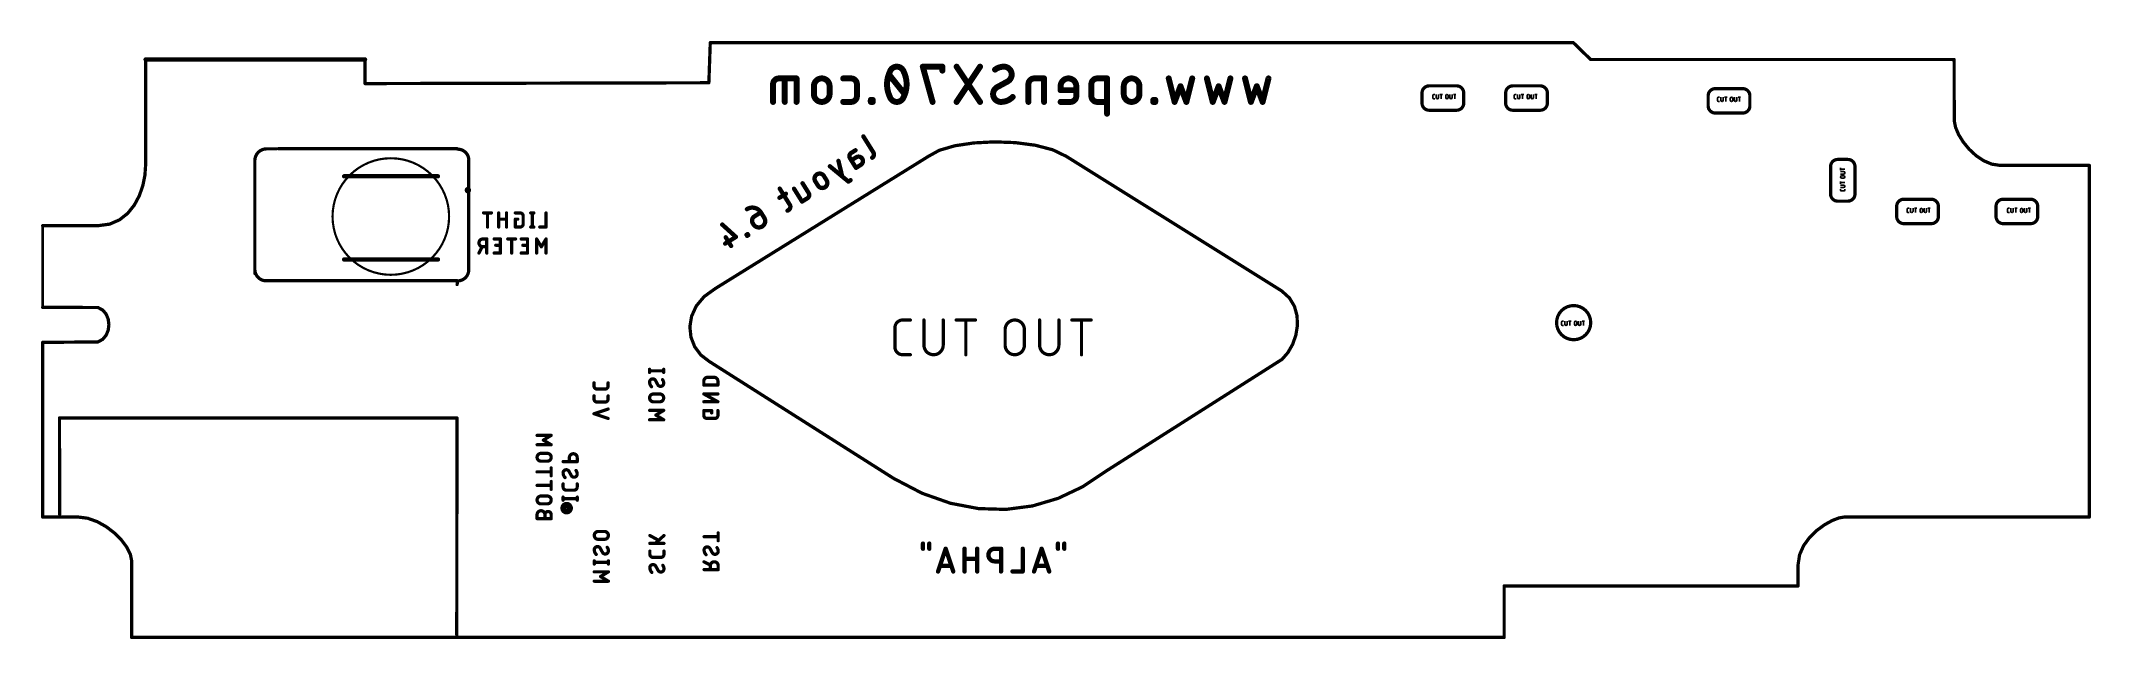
# Model space of a CAD drawing. Extents: x 2 to 98, y 0.7 to 28.7.
import ezdxf

# ---------------------------------------------------------------- set-up
doc = ezdxf.new("R2010")
doc.units = 0
doc.layers.add('20', color=30, linetype='CONTINUOUS')
doc.layers.add('22', color=253, linetype='CONTINUOUS')

msp = doc.modelspace()

# ---------------------------------------------------------------- linework, layer by layer
at = {"layer": '20'}
for p, q in [((67.183, 26.0802), (67.183, 26.193)), ((67.2282, 26.2382), (67.2733, 26.2382)), ((67.2733, 26.035), (67.2282, 26.035)), ((67.3418, 26.2382), (67.3418, 26.0914)), ((67.4546, 26.0914), (67.4546, 26.2382)), ((67.5185, 26.2382), (67.6314, 26.2382)), ((67.575, 26.035), (67.575, 26.2382)), ((67.7868, 26.0914), (67.7868, 26.1818)), ((67.8996, 26.1818), (67.8996, 26.0914)), ((67.9757, 26.2382), (67.9757, 26.0914)), ((68.0886, 26.0914), (68.0886, 26.2382)), ((68.1525, 26.2382), (68.2654, 26.2382)), ((68.209, 26.035), (68.209, 26.2382)), ((70.993, 26.0802), (70.993, 26.193)), ((71.0382, 26.2382), (71.0833, 26.2382)), ((71.0833, 26.035), (71.0382, 26.035)), ((71.1518, 26.2382), (71.1518, 26.0914)), ((71.2646, 26.0914), (71.2646, 26.2382)), ((71.3285, 26.2382), (71.4414, 26.2382)), ((71.385, 26.035), (71.385, 26.2382)), ((71.5968, 26.0914), (71.5968, 26.1818)), ((71.7096, 26.1818), (71.7096, 26.0914)), ((71.7857, 26.2382), (71.7857, 26.0914)), ((71.8986, 26.0914), (71.8986, 26.2382)), ((71.9625, 26.2382), (72.0754, 26.2382)), ((72.019, 26.035), (72.019, 26.2382)), ((80.518, 25.9532), (80.518, 26.066)), ((80.5632, 26.1112), (80.6083, 26.1112)), ((80.6768, 26.1112), (80.6768, 25.9644)), ((80.7896, 25.9644), (80.7896, 26.1112)), ((80.8535, 26.1112), (80.9664, 26.1112)), ((80.91, 25.908), (80.91, 26.1112)), ((81.1218, 25.9644), (81.1218, 26.0548)), ((81.2346, 26.0548), (81.2346, 25.9644)), ((81.3107, 26.1112), (81.3107, 25.9644)), ((81.4236, 25.9644), (81.4236, 26.1112)), ((81.4875, 26.1112), (81.6004, 26.1112)), ((81.544, 25.908), (81.544, 26.1112)), ((80.6083, 25.908), (80.5632, 25.908)), ((86.2838, 22.6865), (86.2838, 22.7994)), ((86.487, 22.743), (86.2838, 22.743)), ((86.4306, 22.6226), (86.2838, 22.6226)), ((86.2838, 22.5097), (86.4306, 22.5097)), ((86.2838, 22.0525), (86.2838, 22.1654)), ((86.487, 22.109), (86.2838, 22.109)), ((86.3402, 22.4336), (86.4306, 22.4336)), ((86.4306, 22.3208), (86.3402, 22.3208)), ((86.4306, 21.9886), (86.2838, 21.9886)), ((86.2838, 21.8758), (86.4306, 21.8758)), ((86.2838, 21.7622), (86.2838, 21.8073)), ((86.4418, 21.717), (86.329, 21.717)), ((86.487, 21.8073), (86.487, 21.7622)), ((89.408, 20.7462), (89.408, 20.859)), ((89.4532, 20.9042), (89.4983, 20.9042)), ((89.4983, 20.701), (89.4532, 20.701)), ((89.5668, 20.9042), (89.5668, 20.7574)), ((89.6796, 20.7574), (89.6796, 20.9042)), ((89.7435, 20.9042), (89.8564, 20.9042)), ((89.8, 20.701), (89.8, 20.9042)), ((90.0118, 20.7574), (90.0118, 20.8478)), ((90.1246, 20.8478), (90.1246, 20.7574)), ((90.2007, 20.9042), (90.2007, 20.7574)), ((90.3136, 20.7574), (90.3136, 20.9042)), ((90.3775, 20.9042), (90.4904, 20.9042)), ((90.434, 20.701), (90.434, 20.9042)), ((94.107, 20.7462), (94.107, 20.859)), ((94.1522, 20.9042), (94.1973, 20.9042)), ((94.1973, 20.701), (94.1522, 20.701)), ((94.2658, 20.9042), (94.2658, 20.7574)), ((94.3786, 20.7574), (94.3786, 20.9042)), ((94.4425, 20.9042), (94.5554, 20.9042)), ((94.499, 20.701), (94.499, 20.9042)), ((94.7108, 20.7574), (94.7108, 20.8478)), ((94.8236, 20.8478), (94.8236, 20.7574)), ((94.8997, 20.9042), (94.8997, 20.7574)), ((95.0126, 20.7574), (95.0126, 20.9042)), ((95.0765, 20.9042), (95.1894, 20.9042)), ((95.133, 20.701), (95.133, 20.9042)), ((73.2126, 15.463), (73.2126, 15.5758)), ((73.2578, 15.621), (73.3029, 15.621)), ((73.3029, 15.4178), (73.2578, 15.4178)), ((73.3714, 15.621), (73.3714, 15.4742)), ((73.4842, 15.4742), (73.4842, 15.621)), ((73.5481, 15.621), (73.661, 15.621)), ((73.6046, 15.4178), (73.6046, 15.621)), ((73.8164, 15.4742), (73.8164, 15.5646)), ((73.9292, 15.5646), (73.9292, 15.4742)), ((74.0053, 15.621), (74.0053, 15.4742)), ((74.1182, 15.4742), (74.1182, 15.621)), ((74.1821, 15.621), (74.295, 15.621)), ((74.2386, 15.4178), (74.2386, 15.621))]:
    msp.add_line(p, q, dxfattribs=at)
for points, const_width in [([(6.8818, 27.8772), (17.1616, 27.8772)], 0.2032), ([(6.8818, 22.9147), (6.8818, 27.8772)], 0.1524), ([(17.1616, 27.8772), (17.1616, 26.7473)], 0.1524), ([(33.2692, 26.7857), (33.3355, 28.6663)], 0.1524), ([(33.3355, 28.6663), (73.7652, 28.6663)], 0.1524), ([(73.7652, 28.6663), (74.576, 27.8772)], 0.1524), ([(74.576, 27.8772), (91.6056, 27.8772)], 0.1524), ([(91.6056, 27.8772), (91.6116, 25.0125)], 0.1524), ([(17.1616, 26.7473), (33.2692, 26.7857)], 0.1524), ([(66.6777, 26.3096), (66.6845, 26.3764)], 0.1524), ([(66.6777, 25.831), (66.6777, 26.3096)], 0.1524), ([(66.6845, 26.3764), (66.7039, 26.4386)], 0.1524), ([(66.7039, 26.4386), (66.7346, 26.4951)], 0.1524), ([(66.7346, 26.4951), (66.7753, 26.5443)], 0.1524), ([(66.7753, 26.5443), (66.8245, 26.585)], 0.1524), ([(66.8245, 26.585), (66.881, 26.6157)], 0.1524), ([(66.881, 26.6157), (66.9432, 26.6351)], 0.1524), ([(66.9432, 26.6351), (67.01, 26.6419)], 0.1524), ([(67.01, 26.6419), (68.2994, 26.6419)], 0.1524), ([(68.2994, 26.6419), (68.3662, 26.6351)], 0.1524), ([(68.3662, 26.6351), (68.4284, 26.6157)], 0.1524), ([(68.4284, 26.6157), (68.4849, 26.585)], 0.1524), ([(68.4849, 26.585), (68.5341, 26.5443)], 0.1524), ([(68.5341, 26.5443), (68.5748, 26.4951)], 0.1524), ([(68.5748, 26.4951), (68.6055, 26.4386)], 0.1524), ([(68.6055, 26.4386), (68.6249, 26.3764)], 0.1524), ([(68.6249, 26.3764), (68.6317, 26.3096)], 0.1524), ([(68.6317, 26.3096), (68.6317, 25.831)], 0.1524), ([(70.5964, 26.3096), (70.6032, 26.3764)], 0.1524), ([(70.5964, 25.831), (70.5964, 26.3096)], 0.1524), ([(70.6032, 26.3764), (70.6226, 26.4386)], 0.1524), ([(70.6226, 26.4386), (70.6533, 26.4951)], 0.1524), ([(70.6533, 26.4951), (70.694, 26.5443)], 0.1524), ([(70.694, 26.5443), (70.7432, 26.585)], 0.1524), ([(70.7432, 26.585), (70.7996, 26.6157)], 0.1524), ([(70.7996, 26.6157), (70.8619, 26.6351)], 0.1524), ([(70.8619, 26.6351), (70.9286, 26.6419)], 0.1524), ([(70.9286, 26.6419), (72.2181, 26.6419)], 0.1524), ([(72.2181, 26.6419), (72.2849, 26.6351)], 0.1524), ([(72.2849, 26.6351), (72.3471, 26.6157)], 0.1524), ([(72.3471, 26.6157), (72.4036, 26.585)], 0.1524), ([(72.4036, 26.585), (72.4528, 26.5443)], 0.1524), ([(72.4528, 26.5443), (72.4935, 26.4951)], 0.1524), ([(72.4935, 26.4951), (72.5242, 26.4386)], 0.1524), ([(72.5242, 26.4386), (72.5436, 26.3764)], 0.1524), ([(72.5436, 26.3764), (72.5504, 26.3096)], 0.1524), ([(72.5504, 26.3096), (72.5504, 25.831)], 0.1524), ([(80.0828, 26.1787), (80.0896, 26.2455)], 0.1524), ([(80.0828, 25.7001), (80.0828, 26.1787)], 0.1524), ([(80.0896, 26.2455), (80.109, 26.3077)], 0.1524), ([(80.109, 26.3077), (80.1397, 26.3642)], 0.1524), ([(80.1397, 26.3642), (80.1804, 26.4134)], 0.1524), ([(80.1804, 26.4134), (80.2296, 26.4541)], 0.1524), ([(80.2296, 26.4541), (80.286, 26.4848)], 0.1524), ([(80.286, 26.4848), (80.3483, 26.5042)], 0.1524), ([(80.3483, 26.5042), (80.415, 26.511)], 0.1524), ([(80.415, 26.511), (81.7045, 26.511)], 0.1524), ([(81.7045, 26.511), (81.7713, 26.5042)], 0.1524), ([(81.7713, 26.5042), (81.8335, 26.4848)], 0.1524), ([(81.8335, 26.4848), (81.89, 26.4541)], 0.1524), ([(81.89, 26.4541), (81.9392, 26.4134)], 0.1524), ([(81.9392, 26.4134), (81.9799, 26.3642)], 0.1524), ([(81.9799, 26.3642), (82.0106, 26.3077)], 0.1524), ([(82.0106, 26.3077), (82.03, 26.2455)], 0.1524), ([(82.03, 26.2455), (82.0368, 26.1787)], 0.1524), ([(82.0368, 26.1787), (82.0368, 25.7001)], 0.1524), ([(66.6845, 25.7642), (66.6777, 25.831)], 0.1524), ([(66.7039, 25.7019), (66.6845, 25.7642)], 0.1524), ([(66.7346, 25.6455), (66.7039, 25.7019)], 0.1524), ([(66.7753, 25.5962), (66.7346, 25.6455)], 0.1524), ([(66.8245, 25.5555), (66.7753, 25.5962)], 0.1524), ([(66.881, 25.5248), (66.8245, 25.5555)], 0.1524), ([(66.9432, 25.5054), (66.881, 25.5248)], 0.1524), ([(67.01, 25.4986), (66.9432, 25.5054)], 0.1524), ([(68.2994, 25.4986), (67.01, 25.4986)], 0.1524), ([(68.3662, 25.5054), (68.2994, 25.4986)], 0.1524), ([(68.4284, 25.5248), (68.3662, 25.5054)], 0.1524), ([(68.4849, 25.5555), (68.4284, 25.5248)], 0.1524), ([(68.5341, 25.5962), (68.4849, 25.5555)], 0.1524), ([(68.5748, 25.6455), (68.5341, 25.5962)], 0.1524), ([(68.6055, 25.7019), (68.5748, 25.6455)], 0.1524), ([(68.6249, 25.7642), (68.6055, 25.7019)], 0.1524), ([(68.6317, 25.831), (68.6249, 25.7642)], 0.1524), ([(70.6032, 25.7642), (70.5964, 25.831)], 0.1524), ([(70.6226, 25.7019), (70.6032, 25.7642)], 0.1524), ([(70.6533, 25.6455), (70.6226, 25.7019)], 0.1524), ([(70.694, 25.5962), (70.6533, 25.6455)], 0.1524), ([(70.7432, 25.5555), (70.694, 25.5962)], 0.1524), ([(70.7996, 25.5248), (70.7432, 25.5555)], 0.1524), ([(70.8619, 25.5054), (70.7996, 25.5248)], 0.1524), ([(70.9286, 25.4986), (70.8619, 25.5054)], 0.1524), ([(72.2181, 25.4986), (70.9286, 25.4986)], 0.1524), ([(72.2849, 25.5054), (72.2181, 25.4986)], 0.1524), ([(72.3471, 25.5248), (72.2849, 25.5054)], 0.1524), ([(72.4036, 25.5555), (72.3471, 25.5248)], 0.1524), ([(72.4528, 25.5962), (72.4036, 25.5555)], 0.1524), ([(72.4935, 25.6455), (72.4528, 25.5962)], 0.1524), ([(72.5242, 25.7019), (72.4935, 25.6455)], 0.1524), ([(72.5436, 25.7642), (72.5242, 25.7019)], 0.1524), ([(72.5504, 25.831), (72.5436, 25.7642)], 0.1524), ([(80.0896, 25.6333), (80.0828, 25.7001)], 0.1524), ([(80.109, 25.5711), (80.0896, 25.6333)], 0.1524), ([(80.1397, 25.5146), (80.109, 25.5711)], 0.1524), ([(80.1804, 25.4654), (80.1397, 25.5146)], 0.1524), ([(80.2296, 25.4247), (80.1804, 25.4654)], 0.1524), ([(80.286, 25.394), (80.2296, 25.4247)], 0.1524), ([(80.3483, 25.3746), (80.286, 25.394)], 0.1524), ([(80.415, 25.3678), (80.3483, 25.3746)], 0.1524), ([(81.7045, 25.3678), (80.415, 25.3678)], 0.1524), ([(81.7713, 25.3746), (81.7045, 25.3678)], 0.1524), ([(81.8335, 25.394), (81.7713, 25.3746)], 0.1524), ([(81.89, 25.4247), (81.8335, 25.394)], 0.1524), ([(81.9392, 25.4654), (81.89, 25.4247)], 0.1524), ([(81.9799, 25.5146), (81.9392, 25.4654)], 0.1524), ([(82.0106, 25.5711), (81.9799, 25.5146)], 0.1524), ([(82.03, 25.6333), (82.0106, 25.5711)], 0.1524), ([(82.0368, 25.7001), (82.03, 25.6333)], 0.1524), ([(91.6116, 25.0125), (91.6704, 24.7043)], 0.1524), ([(44.7999, 23.8356), (45.6803, 23.9672)], 0.1524), ([(45.6803, 23.9672), (46.6443, 24.017)], 0.1524), ([(46.6443, 24.017), (47.6258, 23.9821)], 0.1524), ([(47.6258, 23.9821), (48.5585, 23.8595)], 0.1524), ([(91.6704, 24.7043), (91.8137, 24.3643)], 0.1524), ([(91.8137, 24.3643), (92.0291, 24.0151)], 0.1524), ([(92.0291, 24.0151), (92.3042, 23.679)], 0.1524), ([(33.5808, 17.1521), (43.5544, 23.3391)], 0.1524), ([(43.5544, 23.3391), (44.0692, 23.6252)], 0.1524), ([(44.0692, 23.6252), (44.7999, 23.8356)], 0.1524), ([(48.5585, 23.8595), (49.3764, 23.6462)], 0.1524), ([(49.3764, 23.6462), (50.0134, 23.3391)], 0.1524), ([(50.0134, 23.3391), (60.1057, 17.0338)], 0.1524), ([(85.8251, 22.9284), (85.8445, 22.9906)], 0.1524), ([(85.8445, 22.9906), (85.8752, 23.0471)], 0.1524), ([(85.8752, 23.0471), (85.9159, 23.0963)], 0.1524), ([(85.9159, 23.0963), (85.9651, 23.137)], 0.1524), ([(85.9651, 23.137), (86.0216, 23.1677)], 0.1524), ([(86.0216, 23.1677), (86.0838, 23.1871)], 0.1524), ([(86.0838, 23.1871), (86.1506, 23.1939)], 0.1524), ([(86.1506, 23.1939), (86.6291, 23.1939)], 0.1524), ([(86.6291, 23.1939), (86.6959, 23.1871)], 0.1524), ([(86.6959, 23.1871), (86.7582, 23.1677)], 0.1524), ([(86.7582, 23.1677), (86.8146, 23.137)], 0.1524), ([(86.8146, 23.137), (86.8639, 23.0963)], 0.1524), ([(86.8639, 23.0963), (86.9046, 23.0471)], 0.1524), ([(86.9046, 23.0471), (86.9353, 22.9906)], 0.1524), ([(86.9353, 22.9906), (86.9547, 22.9284)], 0.1524), ([(92.3042, 23.679), (92.6267, 23.3785)], 0.1524), ([(92.6267, 23.3785), (92.9842, 23.1363)], 0.1524), ([(92.9842, 23.1363), (93.3643, 22.9746)], 0.1524), ([(93.3643, 22.9746), (93.7546, 22.9161)], 0.1524), ([(6.7544, 21.9752), (6.8505, 22.4543)], 0.1524), ([(6.8505, 22.4543), (6.8818, 22.9147)], 0.1524), ([(85.8183, 22.8616), (85.8251, 22.9284)], 0.1524), ([(85.8183, 21.5721), (85.8183, 22.8616)], 0.1524), ([(86.9547, 22.9284), (86.9615, 22.8616)], 0.1524), ([(86.9615, 22.8616), (86.9615, 21.5721)], 0.1524), ([(93.7546, 22.9161), (93.8245, 22.9175)], 0.1524), ([(93.8245, 22.9175), (97.9417, 22.9147)], 0.1524), ([(97.9417, 22.9147), (97.9417, 6.4431)], 0.1524), ([(6.0472, 20.6724), (6.3559, 21.0596)], 0.1524), ([(6.3559, 21.0596), (6.5906, 21.502)], 0.1524), ([(6.5906, 21.502), (6.7544, 21.9752)], 0.1524), ([(85.8251, 21.5054), (85.8183, 21.5721)], 0.1524), ([(85.8445, 21.4431), (85.8251, 21.5054)], 0.1524), ([(85.8752, 21.3867), (85.8445, 21.4431)], 0.1524), ([(85.9159, 21.3375), (85.8752, 21.3867)], 0.1524), ([(85.9651, 21.2968), (85.9159, 21.3375)], 0.1524), ([(86.0216, 21.2661), (85.9651, 21.2968)], 0.1524), ([(86.0838, 21.2467), (86.0216, 21.2661)], 0.1524), ([(86.1506, 21.2399), (86.0838, 21.2467)], 0.1524), ([(86.6291, 21.2399), (86.1506, 21.2399)], 0.1524), ([(86.6959, 21.2467), (86.6291, 21.2399)], 0.1524), ([(86.7582, 21.2661), (86.6959, 21.2467)], 0.1524), ([(86.8146, 21.2968), (86.7582, 21.2661)], 0.1524), ([(86.8639, 21.3375), (86.8146, 21.2968)], 0.1524), ([(86.9046, 21.3867), (86.8639, 21.3375)], 0.1524), ([(86.9353, 21.4431), (86.9046, 21.3867)], 0.1524), ([(86.9547, 21.5054), (86.9353, 21.4431)], 0.1524), ([(86.9615, 21.5721), (86.9547, 21.5054)], 0.1524), ([(88.9142, 20.9976), (88.921, 21.0643)], 0.1524), ([(88.921, 21.0643), (88.9404, 21.1266)], 0.1524), ([(88.9404, 21.1266), (88.9711, 21.183)], 0.1524), ([(88.9711, 21.183), (89.0118, 21.2323)], 0.1524), ([(89.0118, 21.2323), (89.061, 21.2729)], 0.1524), ([(89.061, 21.2729), (89.1175, 21.3037)], 0.1524), ([(89.1175, 21.3037), (89.1797, 21.3231)], 0.1524), ([(89.1797, 21.3231), (89.2465, 21.3299)], 0.1524), ([(89.2465, 21.3299), (90.5359, 21.3299)], 0.1524), ([(90.5359, 21.3299), (90.6027, 21.3231)], 0.1524), ([(90.6027, 21.3231), (90.6649, 21.3037)], 0.1524), ([(90.6649, 21.3037), (90.7214, 21.2729)], 0.1524), ([(90.7214, 21.2729), (90.7706, 21.2323)], 0.1524), ([(90.7706, 21.2323), (90.8113, 21.183)], 0.1524), ([(90.8113, 21.183), (90.842, 21.1266)], 0.1524), ([(90.842, 21.1266), (90.8614, 21.0643)], 0.1524), ([(90.8614, 21.0643), (90.8682, 20.9976)], 0.1524), ([(93.5684, 20.9976), (93.5752, 21.0643)], 0.1524), ([(93.5752, 21.0643), (93.5946, 21.1266)], 0.1524), ([(93.5946, 21.1266), (93.6253, 21.183)], 0.1524), ([(93.6253, 21.183), (93.666, 21.2323)], 0.1524), ([(93.666, 21.2323), (93.7152, 21.2729)], 0.1524), ([(93.7152, 21.2729), (93.7717, 21.3037)], 0.1524), ([(93.7717, 21.3037), (93.8339, 21.3231)], 0.1524), ([(93.8339, 21.3231), (93.9007, 21.3299)], 0.1524), ([(93.9007, 21.3299), (95.1902, 21.3299)], 0.1524), ([(95.1902, 21.3299), (95.2569, 21.3231)], 0.1524), ([(95.2569, 21.3231), (95.3192, 21.3037)], 0.1524), ([(95.3192, 21.3037), (95.3756, 21.2729)], 0.1524), ([(95.3756, 21.2729), (95.4248, 21.2323)], 0.1524), ([(95.4248, 21.2323), (95.4655, 21.183)], 0.1524), ([(95.4655, 21.183), (95.4962, 21.1266)], 0.1524), ([(95.4962, 21.1266), (95.5156, 21.0643)], 0.1524), ([(95.5156, 21.0643), (95.5224, 20.9976)], 0.1524), ([(4.6461, 20.09), (5.1954, 20.1629)], 0.1524), ([(5.1954, 20.1629), (5.6614, 20.3653)], 0.1524), ([(5.6614, 20.3653), (6.0472, 20.6724)], 0.1524), ([(88.9142, 20.519), (88.9142, 20.9976)], 0.1524), ([(88.921, 20.4522), (88.9142, 20.519)], 0.1524), ([(88.9404, 20.3899), (88.921, 20.4522)], 0.1524), ([(88.9711, 20.3335), (88.9404, 20.3899)], 0.1524), ([(89.0118, 20.2842), (88.9711, 20.3335)], 0.1524), ([(89.061, 20.2435), (89.0118, 20.2842)], 0.1524), ([(89.1175, 20.2128), (89.061, 20.2435)], 0.1524), ([(89.1797, 20.1934), (89.1175, 20.2128)], 0.1524), ([(89.2465, 20.1866), (89.1797, 20.1934)], 0.1524), ([(90.5359, 20.1866), (89.2465, 20.1866)], 0.1524), ([(90.6027, 20.1934), (90.5359, 20.1866)], 0.1524), ([(90.6649, 20.2128), (90.6027, 20.1934)], 0.1524), ([(90.7214, 20.2435), (90.6649, 20.2128)], 0.1524), ([(90.7706, 20.2842), (90.7214, 20.2435)], 0.1524), ([(90.8113, 20.3335), (90.7706, 20.2842)], 0.1524), ([(90.842, 20.3899), (90.8113, 20.3335)], 0.1524), ([(90.8614, 20.4522), (90.842, 20.3899)], 0.1524), ([(90.8682, 20.519), (90.8614, 20.4522)], 0.1524), ([(90.8682, 20.9976), (90.8682, 20.519)], 0.1524), ([(93.5684, 20.519), (93.5684, 20.9976)], 0.1524), ([(93.5752, 20.4522), (93.5684, 20.519)], 0.1524), ([(93.5946, 20.3899), (93.5752, 20.4522)], 0.1524), ([(93.6253, 20.3335), (93.5946, 20.3899)], 0.1524), ([(93.666, 20.2842), (93.6253, 20.3335)], 0.1524), ([(93.7152, 20.2435), (93.666, 20.2842)], 0.1524), ([(93.7717, 20.2128), (93.7152, 20.2435)], 0.1524), ([(93.8339, 20.1934), (93.7717, 20.2128)], 0.1524), ([(93.9007, 20.1866), (93.8339, 20.1934)], 0.1524), ([(95.1902, 20.1866), (93.9007, 20.1866)], 0.1524), ([(95.2569, 20.1934), (95.1902, 20.1866)], 0.1524), ([(95.3192, 20.2128), (95.2569, 20.1934)], 0.1524), ([(95.3756, 20.2435), (95.3192, 20.2128)], 0.1524), ([(95.4248, 20.2842), (95.3756, 20.2435)], 0.1524), ([(95.4655, 20.3335), (95.4248, 20.2842)], 0.1524), ([(95.4962, 20.3899), (95.4655, 20.3335)], 0.1524), ([(95.5156, 20.4522), (95.4962, 20.3899)], 0.1524), ([(95.5224, 20.519), (95.5156, 20.4522)], 0.1524), ([(95.5224, 20.9976), (95.5224, 20.519)], 0.1524), ([(2.0582, 20.09), (4.6461, 20.09)], 0.1524), ([(2.0582, 16.2627), (2.0582, 20.09)], 0.127), ([(4.6461, 16.2589), (2.0582, 16.2627)], 0.1524), ([(4.871, 16.141), (4.6461, 16.2589)], 0.1524), ([(32.4592, 15.8468), (32.6798, 16.3283)], 0.1524), ([(32.6798, 16.3283), (33.0506, 16.7716)], 0.1524), ([(33.0506, 16.7716), (33.5808, 17.1521)], 0.1524), ([(60.1057, 17.0338), (60.4673, 16.7047)], 0.1524), ([(60.4673, 16.7047), (60.7025, 16.3106)], 0.1524), ([(60.7025, 16.3106), (60.8233, 15.8739)], 0.1524), ([(73.3341, 16.2122), (73.47, 16.2859)], 0.1524), ([(73.4753, 16.2879), (73.3369, 16.214)], 0.1524), ([(73.47, 16.2859), (73.6202, 16.3325)], 0.1524), ([(73.6253, 16.3334), (73.4753, 16.2879)], 0.1524), ([(73.6202, 16.3325), (73.7814, 16.3488)], 0.1524), ([(73.7814, 16.3488), (73.6253, 16.3334)], 0.1524), ([(73.7814, 16.3488), (73.9426, 16.3325)], 0.1524), ([(73.9375, 16.3334), (73.7814, 16.3488)], 0.1524), ([(74.0876, 16.2879), (73.9375, 16.3334)], 0.1524), ([(73.9426, 16.3325), (74.0928, 16.2859)], 0.1524), ([(74.2259, 16.214), (74.0876, 16.2879)], 0.1524), ([(74.0928, 16.2859), (74.2287, 16.2122)], 0.1524), ([(5.0321, 15.9525), (4.871, 16.141)], 0.1524), ([(5.1292, 15.7166), (5.0321, 15.9525)], 0.1524), ([(5.162, 15.4567), (5.1292, 15.7166)], 0.1524), ([(5.1304, 15.1962), (5.162, 15.4567)], 0.1524), ([(32.3793, 15.3521), (32.4592, 15.8468)], 0.1524), ([(32.4309, 14.8687), (32.3793, 15.3521)], 0.1524), ([(41.9862, 14.4074), (41.9862, 15.3106)], 0.1524), ([(42.3474, 15.6718), (42.7087, 15.6718)], 0.1524), ([(43.3449, 15.6718), (43.3449, 14.4978)], 0.1524), ([(44.248, 14.4978), (44.248, 15.6718)], 0.1524), ([(44.8559, 15.6718), (45.759, 15.6718)], 0.1524), ([(45.3074, 14.0462), (45.3074, 15.6718)], 0.1524), ([(48.7637, 15.6718), (48.7637, 14.4978)], 0.1524), ([(49.6668, 14.4978), (49.6668, 15.6718)], 0.1524), ([(50.2747, 15.6718), (51.1778, 15.6718)], 0.1524), ([(50.7263, 14.0462), (50.7263, 15.6718)], 0.1524), ([(60.8412, 15.4167), (60.7682, 14.9615)], 0.1524), ([(60.8233, 15.8739), (60.8412, 15.4167)], 0.1524), ([(72.9814, 15.5488), (72.9977, 15.71)], 0.1524), ([(72.9968, 15.7049), (72.9814, 15.5488)], 0.1524), ([(72.9977, 15.3876), (72.9814, 15.5488)], 0.1524), ([(72.9814, 15.5488), (72.9968, 15.3927)], 0.1524), ([(73.0423, 15.855), (72.9968, 15.7049)], 0.1524), ([(72.9968, 15.3927), (73.0423, 15.2427)], 0.1524), ([(72.9977, 15.71), (73.0443, 15.8602)], 0.1524), ([(73.0443, 15.2374), (72.9977, 15.3876)], 0.1524), ([(73.1162, 15.9933), (73.0423, 15.855)], 0.1524), ([(73.0443, 15.8602), (73.118, 15.9961)], 0.1524), ([(73.2157, 16.1145), (73.1162, 15.9933)], 0.1524), ([(73.118, 15.9961), (73.2157, 16.1145)], 0.1524), ([(73.3369, 16.214), (73.2157, 16.1145)], 0.1524), ([(73.2157, 16.1145), (73.3341, 16.2122)], 0.1524), ([(74.3471, 16.1145), (74.2259, 16.214)], 0.1524), ([(74.2287, 16.2122), (74.3471, 16.1145)], 0.1524), ([(74.3471, 16.1145), (74.4448, 15.9961)], 0.1524), ([(74.4466, 15.9933), (74.3471, 16.1145)], 0.1524), ([(74.4448, 15.9961), (74.5185, 15.8602)], 0.1524), ([(74.5205, 15.855), (74.4466, 15.9933)], 0.1524), ([(74.5185, 15.8602), (74.5651, 15.71)], 0.1524), ([(74.5651, 15.3876), (74.5185, 15.2374)], 0.1524), ([(74.566, 15.7049), (74.5205, 15.855)], 0.1524), ([(74.5205, 15.2427), (74.566, 15.3927)], 0.1524), ([(74.5651, 15.71), (74.5814, 15.5488)], 0.1524), ([(74.5814, 15.5488), (74.5651, 15.3876)], 0.1524), ([(74.5814, 15.5488), (74.566, 15.7049)], 0.1524), ([(74.566, 15.3927), (74.5814, 15.5488)], 0.1524), ([(2.0582, 14.6244), (4.6461, 14.6444)], 0.1524), ([(2.0582, 6.4431), (2.0582, 14.6244)], 0.1524), ([(4.6461, 14.6444), (4.8726, 14.7667)], 0.1524), ([(4.8726, 14.7667), (5.034, 14.9584)], 0.1524), ([(5.034, 14.9584), (5.1304, 15.1962)], 0.1524), ([(32.6047, 14.4216), (32.4309, 14.8687)], 0.1524), ([(32.8912, 14.0354), (32.6047, 14.4216)], 0.1524), ([(47.1485, 14.4978), (47.1485, 15.2202)], 0.1524), ([(48.0516, 15.2202), (48.0516, 14.4978)], 0.1524), ([(60.6161, 14.5305), (60.3965, 14.1461)], 0.1524), ([(60.7682, 14.9615), (60.6161, 14.5305)], 0.1524), ([(73.0423, 15.2427), (73.1162, 15.1043)], 0.1524), ([(73.118, 15.1015), (73.0443, 15.2374)], 0.1524), ([(73.1162, 15.1043), (73.2157, 14.9831)], 0.1524), ([(73.2157, 14.9831), (73.118, 15.1015)], 0.1524), ([(73.3341, 14.8854), (73.2157, 14.9831)], 0.1524), ([(73.2157, 14.9831), (73.3369, 14.8836)], 0.1524), ([(73.47, 14.8117), (73.3341, 14.8854)], 0.1524), ([(73.3369, 14.8836), (73.4753, 14.8097)], 0.1524), ([(73.6202, 14.7651), (73.47, 14.8117)], 0.1524), ([(73.4753, 14.8097), (73.6253, 14.7642)], 0.1524), ([(73.7814, 14.7488), (73.6202, 14.7651)], 0.1524), ([(73.6253, 14.7642), (73.7814, 14.7488)], 0.1524), ([(73.9426, 14.7651), (73.7814, 14.7488)], 0.1524), ([(73.7814, 14.7488), (73.9375, 14.7642)], 0.1524), ([(73.9375, 14.7642), (74.0876, 14.8097)], 0.1524), ([(74.0928, 14.8117), (73.9426, 14.7651)], 0.1524), ([(74.0876, 14.8097), (74.2259, 14.8836)], 0.1524), ([(74.2287, 14.8854), (74.0928, 14.8117)], 0.1524), ([(74.2259, 14.8836), (74.3471, 14.9831)], 0.1524), ([(74.3471, 14.9831), (74.2287, 14.8854)], 0.1524), ([(74.3471, 14.9831), (74.4466, 15.1043)], 0.1524), ([(74.4448, 15.1015), (74.3471, 14.9831)], 0.1524), ([(74.5185, 15.2374), (74.4448, 15.1015)], 0.1524), ([(74.4466, 15.1043), (74.5205, 15.2427)], 0.1524), ([(33.2812, 13.735), (32.8912, 14.0354)], 0.1524), ([(41.9273, 8.2501), (33.2812, 13.735)], 0.1524), ([(42.7087, 14.0462), (42.3474, 14.0462)], 0.1524), ([(60.1213, 13.8305), (51.8393, 8.5697)], 0.1524), ([(60.3965, 14.1461), (60.1213, 13.8305)], 0.1524), ([(51.8393, 8.5697), (50.77, 7.8565)], 0.1524), ([(43.2628, 7.5541), (41.9273, 8.2501)], 0.1524), ([(50.77, 7.8565), (49.6313, 7.3177)], 0.1524), ([(44.5916, 7.0863), (43.2628, 7.5541)], 0.1524), ([(45.9033, 6.8377), (44.5916, 7.0863)], 0.1524), ([(47.1875, 6.7994), (45.9033, 6.8377)], 0.1524), ([(48.4336, 6.9624), (47.1875, 6.7994)], 0.1524), ([(49.6313, 7.3177), (48.4336, 6.9624)], 0.1524), ([(3.7157, 6.4431), (2.0582, 6.4431)], 0.1524), ([(4.1688, 6.3852), (3.7157, 6.4431)], 0.1524), ([(4.6151, 6.2263), (4.1688, 6.3852)], 0.1524), ([(5.038, 5.9889), (4.6151, 6.2263)], 0.1524), ([(5.4211, 5.6954), (5.038, 5.9889)], 0.1524), ([(5.7479, 5.3683), (5.4211, 5.6954)], 0.1524), ([(85.1718, 5.8131), (84.8352, 5.486)], 0.1524), ([(85.5342, 6.0789), (85.1718, 5.8131)], 0.1524), ([(85.8911, 6.2769), (85.5342, 6.0789)], 0.1524), ([(86.211, 6.4004), (85.8911, 6.2769)], 0.1524), ([(86.4625, 6.4431), (86.211, 6.4004)], 0.1524), ([(97.9417, 6.4431), (86.4625, 6.4431)], 0.1524), ([(6.0017, 5.0299), (5.7479, 5.3683)], 0.1524), ([(6.1661, 4.7028), (6.0017, 5.0299)], 0.1524), ([(84.5559, 5.1042), (84.3653, 4.6742)], 0.1524), ([(84.8352, 5.486), (84.5559, 5.1042)], 0.1524), ([(6.2246, 4.4093), (6.1661, 4.7028)], 0.1524), ([(6.2246, 0.8048), (6.2246, 4.4093)], 0.1524), ([(84.3653, 4.6742), (84.2947, 4.2026)], 0.1524), ([(84.2947, 4.2026), (84.2947, 3.2137)], 0.1524), ([(84.2947, 3.2137), (70.5259, 3.2137)], 0.1524), ([(70.5259, 3.2137), (70.5259, 0.8048)], 0.1524), ([(70.5259, 0.8048), (6.2246, 0.8048)], 0.1524)]:
    msp.add_lwpolyline(points, dxfattribs=dict(at, const_width=const_width))
for points, const_width in [([(6.8818, 27.928, 1), (6.8818, 27.8264)], 0.1016), ([(6.9199, 27.8772, 1), (6.8437, 27.8772)], 0.0762), ([(17.1997, 27.8772, 1), (17.1235, 27.8772)], 0.0762), ([(17.1616, 27.8264, 1), (17.1616, 27.928)], 0.1016), ([(33.3736, 28.665, 1), (33.2974, 28.6676)], 0.0762), ([(33.3355, 28.7044, 1), (33.3355, 28.6282)], 0.0762), ([(73.7918, 28.6936, 1), (73.7386, 28.639)], 0.0762), ([(73.7652, 28.6282, 1), (73.7652, 28.7044)], 0.0762), ([(74.576, 27.9153, 1), (74.576, 27.8391)], 0.0762), ([(74.5494, 27.8499, 1), (74.6026, 27.9045)], 0.0762), ([(91.6437, 27.8773, 1), (91.5675, 27.8771)], 0.0762), ([(91.6056, 27.8391, 1), (91.6056, 27.9153)], 0.0762), ([(17.1615, 26.7854, 1), (17.1617, 26.7092)], 0.0762), ([(17.1235, 26.7473, 1), (17.1997, 26.7473)], 0.0762), ([(33.2311, 26.787, 1), (33.3073, 26.7844)], 0.0762), ([(33.2693, 26.7476, 1), (33.2691, 26.8238)], 0.0762), ([(66.7158, 26.3096, 1), (66.6396, 26.3096)], 0.0762), ([(66.6398, 26.3135, 1), (66.7156, 26.3057)], 0.0762), ([(66.6481, 26.3877, 1), (66.7209, 26.3651)], 0.0762), ([(66.7224, 26.3725, 1), (66.6466, 26.3803)], 0.0762), ([(66.6704, 26.4568, 1), (66.7374, 26.4204)], 0.0762), ([(66.7403, 26.4273, 1), (66.6675, 26.4499)], 0.0762), ([(66.7052, 26.5194, 1), (66.764, 26.4708)], 0.0762), ([(66.7681, 26.4769, 1), (66.7011, 26.5133)], 0.0762), ([(66.751, 26.5737, 1), (66.7996, 26.5149)], 0.0762), ([(66.8047, 26.52, 1), (66.7459, 26.5686)], 0.0762), ([(66.8063, 26.6185, 1), (66.8427, 26.5515)], 0.0762), ([(66.8488, 26.5556, 1), (66.8002, 26.6144)], 0.0762), ([(66.8697, 26.6521, 1), (66.8923, 26.5793)], 0.0762), ([(66.8992, 26.5822, 1), (66.8628, 26.6492)], 0.0762), ([(66.9393, 26.673, 1), (66.9471, 26.5972)], 0.0762), ([(66.9545, 26.5987, 1), (66.9319, 26.6715)], 0.0762), ([(67.01, 26.68, 1), (67.01, 26.6038)], 0.0762), ([(67.0139, 26.604, 1), (67.0061, 26.6798)], 0.0762), ([(68.3033, 26.6798, 1), (68.2955, 26.604)], 0.0762), ([(68.2994, 26.6038, 1), (68.2994, 26.68)], 0.0762), ([(68.3775, 26.6715, 1), (68.3549, 26.5987)], 0.0762), ([(68.3623, 26.5972, 1), (68.3701, 26.673)], 0.0762), ([(68.4466, 26.6492, 1), (68.4102, 26.5822)], 0.0762), ([(68.4171, 26.5793, 1), (68.4397, 26.6521)], 0.0762), ([(68.5092, 26.6144, 1), (68.4606, 26.5556)], 0.0762), ([(68.4667, 26.5515, 1), (68.5031, 26.6185)], 0.0762), ([(68.5635, 26.5686, 1), (68.5047, 26.52)], 0.0762), ([(68.5098, 26.5149, 1), (68.5584, 26.5737)], 0.0762), ([(68.6083, 26.5133, 1), (68.5413, 26.4769)], 0.0762), ([(68.5454, 26.4708, 1), (68.6042, 26.5194)], 0.0762), ([(68.6419, 26.4499, 1), (68.5691, 26.4273)], 0.0762), ([(68.572, 26.4204, 1), (68.639, 26.4568)], 0.0762), ([(68.6628, 26.3803, 1), (68.587, 26.3725)], 0.0762), ([(68.5885, 26.3651, 1), (68.6613, 26.3877)], 0.0762), ([(68.6698, 26.3096, 1), (68.5936, 26.3096)], 0.0762), ([(68.5938, 26.3057, 1), (68.6696, 26.3135)], 0.0762), ([(70.6345, 26.3096, 1), (70.5583, 26.3096)], 0.0762), ([(70.5585, 26.3135, 1), (70.6343, 26.3057)], 0.0762), ([(70.5668, 26.3877, 1), (70.6396, 26.3651)], 0.0762), ([(70.6411, 26.3725, 1), (70.5653, 26.3803)], 0.0762), ([(70.5891, 26.4568, 1), (70.6561, 26.4204)], 0.0762), ([(70.659, 26.4273, 1), (70.5862, 26.4499)], 0.0762), ([(70.6239, 26.5194, 1), (70.6827, 26.4708)], 0.0762), ([(70.6868, 26.4769, 1), (70.6198, 26.5133)], 0.0762), ([(70.6697, 26.5737, 1), (70.7183, 26.5149)], 0.0762), ([(70.7234, 26.52, 1), (70.6646, 26.5686)], 0.0762), ([(70.725, 26.6185, 1), (70.7614, 26.5515)], 0.0762), ([(70.7675, 26.5556, 1), (70.7189, 26.6144)], 0.0762), ([(70.7883, 26.6521, 1), (70.8109, 26.5793)], 0.0762), ([(70.8178, 26.5822, 1), (70.7814, 26.6492)], 0.0762), ([(70.858, 26.673, 1), (70.8658, 26.5972)], 0.0762), ([(70.8732, 26.5987, 1), (70.8506, 26.6715)], 0.0762), ([(70.9286, 26.68, 1), (70.9286, 26.6038)], 0.0762), ([(70.9325, 26.604, 1), (70.9247, 26.6798)], 0.0762), ([(72.222, 26.6798, 1), (72.2142, 26.604)], 0.0762), ([(72.2181, 26.6038, 1), (72.2181, 26.68)], 0.0762), ([(72.2962, 26.6715, 1), (72.2736, 26.5987)], 0.0762), ([(72.281, 26.5972, 1), (72.2888, 26.673)], 0.0762), ([(72.3653, 26.6492, 1), (72.3289, 26.5822)], 0.0762), ([(72.3358, 26.5793, 1), (72.3584, 26.6521)], 0.0762), ([(72.4279, 26.6144, 1), (72.3793, 26.5556)], 0.0762), ([(72.3854, 26.5515, 1), (72.4218, 26.6185)], 0.0762), ([(72.4822, 26.5686, 1), (72.4234, 26.52)], 0.0762), ([(72.4285, 26.5149, 1), (72.4771, 26.5737)], 0.0762), ([(72.527, 26.5133, 1), (72.46, 26.4769)], 0.0762), ([(72.4641, 26.4708, 1), (72.5229, 26.5194)], 0.0762), ([(72.5606, 26.4499, 1), (72.4878, 26.4273)], 0.0762), ([(72.4907, 26.4204, 1), (72.5577, 26.4568)], 0.0762), ([(72.5815, 26.3803, 1), (72.5057, 26.3725)], 0.0762), ([(72.5072, 26.3651, 1), (72.58, 26.3877)], 0.0762), ([(72.5885, 26.3096, 1), (72.5123, 26.3096)], 0.0762), ([(72.5125, 26.3057, 1), (72.5883, 26.3135)], 0.0762), ([(80.1209, 26.1787, 1), (80.0447, 26.1787)], 0.0762), ([(80.0449, 26.1826, 1), (80.1207, 26.1748)], 0.0762), ([(80.0532, 26.2568, 1), (80.126, 26.2342)], 0.0762), ([(80.1275, 26.2416, 1), (80.0517, 26.2494)], 0.0762), ([(80.0755, 26.3259, 1), (80.1425, 26.2895)], 0.0762), ([(80.1454, 26.2964, 1), (80.0726, 26.319)], 0.0762), ([(80.1103, 26.3885, 1), (80.1691, 26.3399)], 0.0762), ([(80.1732, 26.346, 1), (80.1062, 26.3824)], 0.0762), ([(80.1561, 26.4428, 1), (80.2047, 26.384)], 0.0762), ([(80.2098, 26.3891, 1), (80.151, 26.4377)], 0.0762), ([(80.2114, 26.4876, 1), (80.2478, 26.4206)], 0.0762), ([(80.2539, 26.4247, 1), (80.2053, 26.4835)], 0.0762), ([(80.2747, 26.5212, 1), (80.2973, 26.4484)], 0.0762), ([(80.3042, 26.4513, 1), (80.2678, 26.5183)], 0.0762), ([(80.3444, 26.5421, 1), (80.3522, 26.4663)], 0.0762), ([(80.3596, 26.4678, 1), (80.337, 26.5406)], 0.0762), ([(80.415, 26.5491, 1), (80.415, 26.4729)], 0.0762), ([(80.4189, 26.4731, 1), (80.4111, 26.5489)], 0.0762), ([(81.7084, 26.5489, 1), (81.7006, 26.4731)], 0.0762), ([(81.7045, 26.4729, 1), (81.7045, 26.5491)], 0.0762), ([(81.7826, 26.5406, 1), (81.76, 26.4678)], 0.0762), ([(81.7674, 26.4663, 1), (81.7752, 26.5421)], 0.0762), ([(81.8517, 26.5183, 1), (81.8153, 26.4513)], 0.0762), ([(81.8222, 26.4484, 1), (81.8448, 26.5212)], 0.0762), ([(81.9143, 26.4835, 1), (81.8657, 26.4247)], 0.0762), ([(81.8718, 26.4206, 1), (81.9082, 26.4876)], 0.0762), ([(81.9686, 26.4377, 1), (81.9098, 26.3891)], 0.0762), ([(81.9149, 26.384, 1), (81.9635, 26.4428)], 0.0762), ([(82.0134, 26.3824, 1), (81.9464, 26.346)], 0.0762), ([(81.9505, 26.3399, 1), (82.0093, 26.3885)], 0.0762), ([(82.047, 26.319, 1), (81.9742, 26.2964)], 0.0762), ([(81.9771, 26.2895, 1), (82.0441, 26.3259)], 0.0762), ([(82.0679, 26.2494, 1), (81.9921, 26.2416)], 0.0762), ([(81.9936, 26.2342, 1), (82.0664, 26.2568)], 0.0762), ([(82.0749, 26.1787, 1), (81.9987, 26.1787)], 0.0762), ([(81.9989, 26.1748, 1), (82.0747, 26.1826)], 0.0762), ([(66.7156, 25.8349, 1), (66.6398, 25.8271)], 0.0762), ([(66.6396, 25.831, 1), (66.7158, 25.831)], 0.0762), ([(66.7209, 25.7755, 1), (66.6481, 25.7529)], 0.0762), ([(66.6466, 25.7603, 1), (66.7224, 25.7681)], 0.0762), ([(66.7374, 25.7201, 1), (66.6704, 25.6837)], 0.0762), ([(66.6675, 25.6906, 1), (66.7403, 25.7132)], 0.0762), ([(66.764, 25.6698, 1), (66.7052, 25.6212)], 0.0762), ([(66.7011, 25.6273, 1), (66.7681, 25.6637)], 0.0762), ([(66.7996, 25.6256, 1), (66.751, 25.5668)], 0.0762), ([(66.7459, 25.5719, 1), (66.8047, 25.6205)], 0.0762), ([(66.8427, 25.589, 1), (66.8063, 25.522)], 0.0762), ([(66.8002, 25.5261, 1), (66.8488, 25.5849)], 0.0762), ([(66.8923, 25.5612, 1), (66.8697, 25.4884)], 0.0762), ([(66.8628, 25.4913, 1), (66.8992, 25.5583)], 0.0762), ([(66.9471, 25.5433, 1), (66.9393, 25.4675)], 0.0762), ([(66.9319, 25.469, 1), (66.9545, 25.5418)], 0.0762), ([(67.01, 25.5367, 1), (67.01, 25.4605)], 0.0762), ([(67.0061, 25.4607, 1), (67.0139, 25.5365)], 0.0762), ([(68.2955, 25.5365, 1), (68.3033, 25.4607)], 0.0762), ([(68.2994, 25.4605, 1), (68.2994, 25.5367)], 0.0762), ([(68.3549, 25.5418, 1), (68.3775, 25.469)], 0.0762), ([(68.3701, 25.4675, 1), (68.3623, 25.5433)], 0.0762), ([(68.4102, 25.5583, 1), (68.4466, 25.4913)], 0.0762), ([(68.4397, 25.4884, 1), (68.4171, 25.5612)], 0.0762), ([(68.4606, 25.5849, 1), (68.5092, 25.5261)], 0.0762), ([(68.5031, 25.522, 1), (68.4667, 25.589)], 0.0762), ([(68.5047, 25.6205, 1), (68.5635, 25.5719)], 0.0762), ([(68.5584, 25.5668, 1), (68.5098, 25.6256)], 0.0762), ([(68.5413, 25.6637, 1), (68.6083, 25.6273)], 0.0762), ([(68.6042, 25.6212, 1), (68.5454, 25.6698)], 0.0762), ([(68.5691, 25.7132, 1), (68.6419, 25.6906)], 0.0762), ([(68.639, 25.6837, 1), (68.572, 25.7201)], 0.0762), ([(68.587, 25.7681, 1), (68.6628, 25.7603)], 0.0762), ([(68.6613, 25.7529, 1), (68.5885, 25.7755)], 0.0762), ([(68.5936, 25.831, 1), (68.6698, 25.831)], 0.0762), ([(68.6696, 25.8271, 1), (68.5938, 25.8349)], 0.0762), ([(70.6343, 25.8349, 1), (70.5585, 25.8271)], 0.0762), ([(70.5583, 25.831, 1), (70.6345, 25.831)], 0.0762), ([(70.6396, 25.7755, 1), (70.5668, 25.7529)], 0.0762), ([(70.5653, 25.7603, 1), (70.6411, 25.7681)], 0.0762), ([(70.6561, 25.7201, 1), (70.5891, 25.6837)], 0.0762), ([(70.5862, 25.6906, 1), (70.659, 25.7132)], 0.0762), ([(70.6827, 25.6698, 1), (70.6239, 25.6212)], 0.0762), ([(70.6198, 25.6273, 1), (70.6868, 25.6637)], 0.0762), ([(70.7183, 25.6256, 1), (70.6697, 25.5668)], 0.0762), ([(70.6646, 25.5719, 1), (70.7234, 25.6205)], 0.0762), ([(70.7614, 25.589, 1), (70.725, 25.522)], 0.0762), ([(70.7189, 25.5261, 1), (70.7675, 25.5849)], 0.0762), ([(70.8109, 25.5612, 1), (70.7883, 25.4884)], 0.0762), ([(70.7814, 25.4913, 1), (70.8178, 25.5583)], 0.0762), ([(70.8658, 25.5433, 1), (70.858, 25.4675)], 0.0762), ([(70.8506, 25.469, 1), (70.8732, 25.5418)], 0.0762), ([(70.9286, 25.5367, 1), (70.9286, 25.4605)], 0.0762), ([(70.9247, 25.4607, 1), (70.9325, 25.5365)], 0.0762), ([(72.2142, 25.5365, 1), (72.222, 25.4607)], 0.0762), ([(72.2181, 25.4605, 1), (72.2181, 25.5367)], 0.0762), ([(72.2736, 25.5418, 1), (72.2962, 25.469)], 0.0762), ([(72.2888, 25.4675, 1), (72.281, 25.5433)], 0.0762), ([(72.3289, 25.5583, 1), (72.3653, 25.4913)], 0.0762), ([(72.3584, 25.4884, 1), (72.3358, 25.5612)], 0.0762), ([(72.3793, 25.5849, 1), (72.4279, 25.5261)], 0.0762), ([(72.4218, 25.522, 1), (72.3854, 25.589)], 0.0762), ([(72.4234, 25.6205, 1), (72.4822, 25.5719)], 0.0762), ([(72.4771, 25.5668, 1), (72.4285, 25.6256)], 0.0762), ([(72.46, 25.6637, 1), (72.527, 25.6273)], 0.0762), ([(72.5229, 25.6212, 1), (72.4641, 25.6698)], 0.0762), ([(72.4878, 25.7132, 1), (72.5606, 25.6906)], 0.0762), ([(72.5577, 25.6837, 1), (72.4907, 25.7201)], 0.0762), ([(72.5057, 25.7681, 1), (72.5815, 25.7603)], 0.0762), ([(72.58, 25.7529, 1), (72.5072, 25.7755)], 0.0762), ([(72.5123, 25.831, 1), (72.5885, 25.831)], 0.0762), ([(72.5883, 25.8271, 1), (72.5125, 25.8349)], 0.0762), ([(80.1207, 25.704, 1), (80.0449, 25.6962)], 0.0762), ([(80.0447, 25.7001, 1), (80.1209, 25.7001)], 0.0762), ([(80.126, 25.6446, 1), (80.0532, 25.622)], 0.0762), ([(80.0517, 25.6294, 1), (80.1275, 25.6372)], 0.0762), ([(80.1425, 25.5893, 1), (80.0755, 25.5529)], 0.0762), ([(80.0726, 25.5598, 1), (80.1454, 25.5824)], 0.0762), ([(80.1691, 25.5389, 1), (80.1103, 25.4903)], 0.0762), ([(80.1062, 25.4964, 1), (80.1732, 25.5328)], 0.0762), ([(80.2047, 25.4948, 1), (80.1561, 25.436)], 0.0762), ([(80.151, 25.4411, 1), (80.2098, 25.4897)], 0.0762), ([(80.2478, 25.4582, 1), (80.2114, 25.3912)], 0.0762), ([(80.2053, 25.3953, 1), (80.2539, 25.4541)], 0.0762), ([(80.2973, 25.4304, 1), (80.2747, 25.3576)], 0.0762), ([(80.2678, 25.3605, 1), (80.3042, 25.4275)], 0.0762), ([(80.3522, 25.4125, 1), (80.3444, 25.3367)], 0.0762), ([(80.337, 25.3382, 1), (80.3596, 25.411)], 0.0762), ([(80.415, 25.4059, 1), (80.415, 25.3297)], 0.0762), ([(80.4111, 25.3299, 1), (80.4189, 25.4057)], 0.0762), ([(81.7006, 25.4057, 1), (81.7084, 25.3299)], 0.0762), ([(81.7045, 25.3297, 1), (81.7045, 25.4059)], 0.0762), ([(81.76, 25.411, 1), (81.7826, 25.3382)], 0.0762), ([(81.7752, 25.3367, 1), (81.7674, 25.4125)], 0.0762), ([(81.8153, 25.4275, 1), (81.8517, 25.3605)], 0.0762), ([(81.8448, 25.3576, 1), (81.8222, 25.4304)], 0.0762), ([(81.8657, 25.4541, 1), (81.9143, 25.3953)], 0.0762), ([(81.9082, 25.3912, 1), (81.8718, 25.4582)], 0.0762), ([(81.9098, 25.4897, 1), (81.9686, 25.4411)], 0.0762), ([(81.9635, 25.436, 1), (81.9149, 25.4948)], 0.0762), ([(81.9464, 25.5328, 1), (82.0134, 25.4964)], 0.0762), ([(82.0093, 25.4903, 1), (81.9505, 25.5389)], 0.0762), ([(81.9742, 25.5824, 1), (82.047, 25.5598)], 0.0762), ([(82.0441, 25.5529, 1), (81.9771, 25.5893)], 0.0762), ([(81.9921, 25.6372, 1), (82.0679, 25.6294)], 0.0762), ([(82.0664, 25.622, 1), (81.9936, 25.6446)], 0.0762), ([(81.9987, 25.7001, 1), (82.0749, 25.7001)], 0.0762), ([(82.0747, 25.6962, 1), (81.9989, 25.704)], 0.0762), ([(91.649, 25.0196, 1), (91.5742, 25.0054)], 0.0762), ([(91.5735, 25.0124, 1), (91.6497, 25.0126)], 0.0762), ([(45.6783, 24.0052, 1), (45.6823, 23.9292)], 0.0762), ([(45.6859, 23.9295, 1), (45.6747, 24.0049)], 0.0762), ([(46.6457, 24.0551, 1), (46.6429, 23.9789)], 0.0762), ([(46.6463, 23.979, 1), (46.6423, 24.055)], 0.0762), ([(47.6308, 24.0199, 1), (47.6208, 23.9443)], 0.0762), ([(47.6244, 23.944, 1), (47.6272, 24.0202)], 0.0762), ([(91.7055, 24.7191, 1), (91.6353, 24.6895)], 0.0762), ([(91.633, 24.6972, 1), (91.7078, 24.7114)], 0.0762), ([(91.8461, 24.3843, 1), (91.7813, 24.3443)], 0.0762), ([(91.7786, 24.3495, 1), (91.8488, 24.3791)], 0.0762), ([(92.0586, 24.0392, 1), (91.9996, 23.991)], 0.0762), ([(91.9967, 23.9951, 1), (92.0615, 24.0351)], 0.0762), ([(43.5359, 23.3724, 1), (43.5729, 23.3058)], 0.0762), ([(43.5745, 23.3067, 1), (43.5343, 23.3715)], 0.0762), ([(44.0587, 23.6618, 1), (44.0797, 23.5886)], 0.0762), ([(44.0877, 23.5919, 1), (44.0507, 23.6585)], 0.0762), ([(44.7943, 23.8733, 1), (44.8055, 23.7979)], 0.0762), ([(44.8104, 23.799, 1), (44.7894, 23.8722)], 0.0762), ([(48.5681, 23.8964, 1), (48.5489, 23.8226)], 0.0762), ([(48.5535, 23.8217, 1), (48.5635, 23.8973)], 0.0762), ([(49.3929, 23.6805, 1), (49.3599, 23.6119)], 0.0762), ([(49.3668, 23.6093, 1), (49.386, 23.6831)], 0.0762), ([(50.0336, 23.3714, 1), (49.9932, 23.3068)], 0.0762), ([(49.9969, 23.3048, 1), (50.0299, 23.3734)], 0.0762), ([(85.8809, 22.9793, 1), (85.8081, 23.0019)], 0.0762), ([(85.8458, 23.0714, 1), (85.9046, 23.0228)], 0.0762), ([(85.9087, 23.0289, 1), (85.8417, 23.0653)], 0.0762), ([(85.8916, 23.1257, 1), (85.9402, 23.0669)], 0.0762), ([(85.9453, 23.072, 1), (85.8865, 23.1206)], 0.0762), ([(85.9469, 23.1705, 1), (85.9833, 23.1035)], 0.0762), ([(85.9894, 23.1076, 1), (85.9408, 23.1664)], 0.0762), ([(86.0103, 23.2041, 1), (86.0329, 23.1313)], 0.0762), ([(86.0398, 23.1342, 1), (86.0034, 23.2012)], 0.0762), ([(86.0799, 23.225, 1), (86.0877, 23.1492)], 0.0762), ([(86.0951, 23.1507, 1), (86.0725, 23.2235)], 0.0762), ([(86.1506, 23.232, 1), (86.1506, 23.1558)], 0.0762), ([(86.1545, 23.156, 1), (86.1467, 23.2318)], 0.0762), ([(86.633, 23.2318, 1), (86.6252, 23.156)], 0.0762), ([(86.6291, 23.1558, 1), (86.6291, 23.232)], 0.0762), ([(86.7072, 23.2235, 1), (86.6846, 23.1507)], 0.0762), ([(86.692, 23.1492, 1), (86.6998, 23.225)], 0.0762), ([(86.7764, 23.2012, 1), (86.74, 23.1342)], 0.0762), ([(86.7469, 23.1313, 1), (86.7695, 23.2041)], 0.0762), ([(86.8389, 23.1664, 1), (86.7903, 23.1076)], 0.0762), ([(86.7964, 23.1035, 1), (86.8328, 23.1705)], 0.0762), ([(86.8933, 23.1206, 1), (86.8345, 23.072)], 0.0762), ([(86.8396, 23.0669, 1), (86.8882, 23.1257)], 0.0762), ([(86.9381, 23.0653, 1), (86.8711, 23.0289)], 0.0762), ([(86.8752, 23.0228, 1), (86.934, 23.0714)], 0.0762), ([(86.9717, 23.0019, 1), (86.8989, 22.9793)], 0.0762), ([(92.3302, 23.7069, 1), (92.2782, 23.6511)], 0.0762), ([(92.2747, 23.6549, 1), (92.3337, 23.7031)], 0.0762), ([(92.6481, 23.41, 1), (92.6053, 23.347)], 0.0762), ([(92.6007, 23.3506, 1), (92.6527, 23.4064)], 0.0762), ([(92.9991, 23.1714, 1), (92.9693, 23.1012)], 0.0762), ([(92.9628, 23.1048, 1), (93.0056, 23.1678)], 0.0762), ([(93.3699, 23.0123, 1), (93.3587, 22.9369)], 0.0762), ([(6.8125, 22.4569, 1), (6.8885, 22.4517)], 0.0762), ([(6.8879, 22.4468, 1), (6.8131, 22.4618)], 0.0762), ([(6.8437, 22.9147, 1), (6.9199, 22.9147)], 0.0762), ([(6.9198, 22.9121, 1), (6.8438, 22.9173)], 0.0762), ([(85.8564, 22.8616, 1), (85.7802, 22.8616)], 0.0762), ([(85.7804, 22.8655, 1), (85.8562, 22.8577)], 0.0762), ([(85.7887, 22.9397, 1), (85.8615, 22.9171)], 0.0762), ([(85.863, 22.9245, 1), (85.7872, 22.9323)], 0.0762), ([(85.811, 23.0088, 1), (85.878, 22.9724)], 0.0762), ([(86.9018, 22.9724, 1), (86.9688, 23.0088)], 0.0762), ([(86.9926, 22.9323, 1), (86.9168, 22.9245)], 0.0762), ([(86.9183, 22.9171, 1), (86.9911, 22.9397)], 0.0762), ([(86.9996, 22.8616, 1), (86.9234, 22.8616)], 0.0762), ([(86.9236, 22.8577, 1), (86.9994, 22.8655)], 0.0762), ([(93.3494, 22.9395, 1), (93.3792, 23.0097)], 0.0762), ([(93.7538, 22.9542, 1), (93.7554, 22.878)], 0.0762), ([(93.749, 22.8784, 1), (93.7602, 22.9538)], 0.0762), ([(93.8245, 22.9556, 1), (93.8245, 22.8794)], 0.0762), ([(93.8253, 22.8794, 1), (93.8237, 22.9556)], 0.0762), ([(97.9798, 22.9147, 1), (97.9036, 22.9147)], 0.0762), ([(97.9417, 22.8766, 1), (97.9417, 22.9528)], 0.0762), ([(6.3857, 21.0358, 1), (6.3261, 21.0834)], 0.0762), ([(6.5546, 21.5145, 1), (6.6266, 21.4895)], 0.0762), ([(6.6243, 21.4841, 1), (6.5569, 21.5199)], 0.0762), ([(6.717, 21.9827, 1), (6.7918, 21.9677)], 0.0762), ([(6.7904, 21.9627, 1), (6.7184, 21.9877)], 0.0762), ([(85.8562, 21.576, 1), (85.7804, 21.5682)], 0.0762), ([(85.7802, 21.5721, 1), (85.8564, 21.5721)], 0.0762), ([(85.8615, 21.5167, 1), (85.7887, 21.4941)], 0.0762), ([(85.7872, 21.5015, 1), (85.863, 21.5093)], 0.0762), ([(85.878, 21.4613, 1), (85.811, 21.4249)], 0.0762), ([(85.8081, 21.4318, 1), (85.8809, 21.4544)], 0.0762), ([(85.9046, 21.411, 1), (85.8458, 21.3624)], 0.0762), ([(85.8417, 21.3685, 1), (85.9087, 21.4049)], 0.0762), ([(85.9402, 21.3669, 1), (85.8916, 21.3081)], 0.0762), ([(85.8865, 21.3132, 1), (85.9453, 21.3618)], 0.0762), ([(85.9833, 21.3303, 1), (85.9469, 21.2633)], 0.0762), ([(85.9408, 21.2674, 1), (85.9894, 21.3262)], 0.0762), ([(86.0329, 21.3025, 1), (86.0103, 21.2297)], 0.0762), ([(86.0034, 21.2326, 1), (86.0398, 21.2996)], 0.0762), ([(86.0877, 21.2846, 1), (86.0799, 21.2088)], 0.0762), ([(86.0725, 21.2103, 1), (86.0951, 21.2831)], 0.0762), ([(86.1506, 21.278, 1), (86.1506, 21.2018)], 0.0762), ([(86.1467, 21.202, 1), (86.1545, 21.2778)], 0.0762), ([(86.6252, 21.2778, 1), (86.633, 21.202)], 0.0762), ([(86.6291, 21.2018, 1), (86.6291, 21.278)], 0.0762), ([(86.6846, 21.2831, 1), (86.7072, 21.2103)], 0.0762), ([(86.6998, 21.2088, 1), (86.692, 21.2846)], 0.0762), ([(86.74, 21.2996, 1), (86.7764, 21.2326)], 0.0762), ([(86.7695, 21.2297, 1), (86.7469, 21.3025)], 0.0762), ([(86.7903, 21.3262, 1), (86.8389, 21.2674)], 0.0762), ([(86.8328, 21.2633, 1), (86.7964, 21.3303)], 0.0762), ([(86.8345, 21.3618, 1), (86.8933, 21.3132)], 0.0762), ([(86.8882, 21.3081, 1), (86.8396, 21.3669)], 0.0762), ([(86.8711, 21.4049, 1), (86.9381, 21.3685)], 0.0762), ([(86.934, 21.3624, 1), (86.8752, 21.411)], 0.0762), ([(86.8989, 21.4544, 1), (86.9717, 21.4318)], 0.0762), ([(86.9688, 21.4249, 1), (86.9018, 21.4613)], 0.0762), ([(86.9168, 21.5093, 1), (86.9926, 21.5015)], 0.0762), ([(86.9911, 21.4941, 1), (86.9183, 21.5167)], 0.0762), ([(86.9234, 21.5721, 1), (86.9996, 21.5721)], 0.0762), ([(86.9994, 21.5682, 1), (86.9236, 21.576)], 0.0762), ([(88.9589, 21.0604, 1), (88.8831, 21.0682)], 0.0762), ([(88.9069, 21.1448, 1), (88.9739, 21.1084)], 0.0762), ([(88.9768, 21.1153, 1), (88.904, 21.1379)], 0.0762), ([(88.9417, 21.2073, 1), (89.0005, 21.1587)], 0.0762), ([(89.0046, 21.1648, 1), (88.9376, 21.2012)], 0.0762), ([(88.9876, 21.2617, 1), (89.036, 21.2029)], 0.0762), ([(89.0412, 21.208, 1), (88.9824, 21.2566)], 0.0762), ([(89.0428, 21.3064, 1), (89.0792, 21.2394)], 0.0762), ([(89.0852, 21.2435, 1), (89.0368, 21.3023)], 0.0762), ([(89.1062, 21.3401, 1), (89.1288, 21.2673)], 0.0762), ([(89.1357, 21.2702, 1), (89.0993, 21.3372)], 0.0762), ([(89.1758, 21.361, 1), (89.1836, 21.2852)], 0.0762), ([(89.191, 21.2867, 1), (89.1684, 21.3595)], 0.0762), ([(89.2465, 21.368, 1), (89.2465, 21.2918)], 0.0762), ([(89.2504, 21.292, 1), (89.2426, 21.3678)], 0.0762), ([(90.5398, 21.3678, 1), (90.532, 21.292)], 0.0762), ([(90.5359, 21.2918, 1), (90.5359, 21.368)], 0.0762), ([(90.614, 21.3595, 1), (90.5914, 21.2867)], 0.0762), ([(90.5988, 21.2852, 1), (90.6066, 21.361)], 0.0762), ([(90.6831, 21.3372, 1), (90.6467, 21.2702)], 0.0762), ([(90.6536, 21.2673, 1), (90.6762, 21.3401)], 0.0762), ([(90.7456, 21.3023, 1), (90.6972, 21.2435)], 0.0762), ([(90.7032, 21.2394, 1), (90.7396, 21.3064)], 0.0762), ([(90.8, 21.2566, 1), (90.7412, 21.208)], 0.0762), ([(90.7464, 21.2029, 1), (90.7948, 21.2617)], 0.0762), ([(90.8448, 21.2012, 1), (90.7778, 21.1648)], 0.0762), ([(90.7819, 21.1587, 1), (90.8407, 21.2073)], 0.0762), ([(90.8784, 21.1379, 1), (90.8056, 21.1153)], 0.0762), ([(90.8085, 21.1084, 1), (90.8755, 21.1448)], 0.0762), ([(90.8993, 21.0682, 1), (90.8235, 21.0604)], 0.0762), ([(93.6131, 21.0604, 1), (93.5373, 21.0682)], 0.0762), ([(93.5611, 21.1448, 1), (93.6281, 21.1084)], 0.0762), ([(93.631, 21.1153, 1), (93.5582, 21.1379)], 0.0762), ([(93.5959, 21.2073, 1), (93.6547, 21.1587)], 0.0762), ([(93.6588, 21.1648, 1), (93.5918, 21.2012)], 0.0762), ([(93.6418, 21.2617, 1), (93.6902, 21.2029)], 0.0762), ([(93.6954, 21.208, 1), (93.6366, 21.2566)], 0.0762), ([(93.697, 21.3064, 1), (93.7334, 21.2394)], 0.0762), ([(93.7394, 21.2435, 1), (93.691, 21.3023)], 0.0762), ([(93.7604, 21.3401, 1), (93.783, 21.2673)], 0.0762), ([(93.7899, 21.2702, 1), (93.7535, 21.3372)], 0.0762), ([(93.83, 21.361, 1), (93.8378, 21.2852)], 0.0762), ([(93.8452, 21.2867, 1), (93.8226, 21.3595)], 0.0762), ([(93.9007, 21.368, 1), (93.9007, 21.2918)], 0.0762), ([(93.9046, 21.292, 1), (93.8968, 21.3678)], 0.0762), ([(95.1941, 21.3678, 1), (95.1863, 21.292)], 0.0762), ([(95.1902, 21.2918, 1), (95.1902, 21.368)], 0.0762), ([(95.2682, 21.3595, 1), (95.2456, 21.2867)], 0.0762), ([(95.253, 21.2852, 1), (95.2608, 21.361)], 0.0762), ([(95.3375, 21.3371, 1), (95.3009, 21.2703)], 0.0762), ([(95.3079, 21.2673, 1), (95.3305, 21.3401)], 0.0762), ([(95.3998, 21.3023, 1), (95.3514, 21.2435)], 0.0762), ([(95.3573, 21.2395, 1), (95.3939, 21.3063)], 0.0762), ([(95.4542, 21.2566, 1), (95.3954, 21.208)], 0.0762), ([(95.4006, 21.2029, 1), (95.449, 21.2617)], 0.0762), ([(95.499, 21.2012, 1), (95.432, 21.1648)], 0.0762), ([(95.4361, 21.1587, 1), (95.4949, 21.2073)], 0.0762), ([(95.5326, 21.1379, 1), (95.4598, 21.1153)], 0.0762), ([(95.4627, 21.1084, 1), (95.5297, 21.1448)], 0.0762), ([(95.5535, 21.0682, 1), (95.4777, 21.0604)], 0.0762), ([(5.1802, 20.1978, 1), (5.2106, 20.128)], 0.0762), ([(5.2004, 20.1251, 1), (5.1904, 20.2007)], 0.0762), ([(5.6377, 20.3951, 1), (5.6851, 20.3355)], 0.0762), ([(5.6766, 20.3304, 1), (5.6462, 20.4002)], 0.0762), ([(6.0174, 20.6962, 1), (6.077, 20.6486)], 0.0762), ([(6.0709, 20.6426, 1), (6.0235, 20.7022)], 0.0762), ([(6.3222, 21.0775, 1), (6.3896, 21.0417)], 0.0762), ([(88.9523, 20.9976, 1), (88.8761, 20.9976)], 0.0762), ([(88.8763, 21.0015, 1), (88.9521, 20.9937)], 0.0762), ([(88.9521, 20.5229, 1), (88.8763, 20.5151)], 0.0762), ([(88.8761, 20.519, 1), (88.9523, 20.519)], 0.0762), ([(88.8846, 21.0756, 1), (88.9574, 21.053)], 0.0762), ([(88.9574, 20.4635, 1), (88.8846, 20.4409)], 0.0762), ([(88.8831, 20.4483, 1), (88.9589, 20.4561)], 0.0762), ([(88.9739, 20.4081, 1), (88.9069, 20.3717)], 0.0762), ([(88.904, 20.3786, 1), (88.9768, 20.4012)], 0.0762), ([(89.0005, 20.3578, 1), (88.9417, 20.3092)], 0.0762), ([(88.9376, 20.3153, 1), (89.0046, 20.3517)], 0.0762), ([(89.0361, 20.3136, 1), (88.9875, 20.2548)], 0.0762), ([(88.9824, 20.2599, 1), (89.0412, 20.3085)], 0.0762), ([(89.0792, 20.277, 1), (89.0428, 20.21)], 0.0762), ([(89.0367, 20.2141, 1), (89.0853, 20.2729)], 0.0762), ([(89.1288, 20.2492, 1), (89.1062, 20.1764)], 0.0762), ([(89.0993, 20.1793, 1), (89.1357, 20.2463)], 0.0762), ([(89.1836, 20.2313, 1), (89.1758, 20.1555)], 0.0762), ([(89.1684, 20.157, 1), (89.191, 20.2298)], 0.0762), ([(89.2465, 20.2247, 1), (89.2465, 20.1485)], 0.0762), ([(89.2426, 20.1487, 1), (89.2504, 20.2245)], 0.0762), ([(90.532, 20.2245, 1), (90.5398, 20.1487)], 0.0762), ([(90.5359, 20.1485, 1), (90.5359, 20.2247)], 0.0762), ([(90.5914, 20.2298, 1), (90.614, 20.157)], 0.0762), ([(90.6066, 20.1555, 1), (90.5988, 20.2313)], 0.0762), ([(90.6467, 20.2463, 1), (90.6831, 20.1793)], 0.0762), ([(90.6762, 20.1764, 1), (90.6536, 20.2492)], 0.0762), ([(90.6971, 20.2729, 1), (90.7457, 20.2141)], 0.0762), ([(90.7396, 20.21, 1), (90.7032, 20.277)], 0.0762), ([(90.7412, 20.3085, 1), (90.8, 20.2599)], 0.0762), ([(90.7949, 20.2548, 1), (90.7463, 20.3136)], 0.0762), ([(90.7778, 20.3517, 1), (90.8448, 20.3153)], 0.0762), ([(90.8407, 20.3092, 1), (90.7819, 20.3578)], 0.0762), ([(90.8056, 20.4012, 1), (90.8784, 20.3786)], 0.0762), ([(90.8755, 20.3717, 1), (90.8085, 20.4081)], 0.0762), ([(90.8235, 20.4561, 1), (90.8993, 20.4483)], 0.0762), ([(90.825, 21.053, 1), (90.8978, 21.0756)], 0.0762), ([(90.8978, 20.4409, 1), (90.825, 20.4635)], 0.0762), ([(90.9063, 20.9976, 1), (90.8301, 20.9976)], 0.0762), ([(90.8301, 20.519, 1), (90.9063, 20.519)], 0.0762), ([(90.8303, 20.9937, 1), (90.9061, 21.0015)], 0.0762), ([(90.9061, 20.5151, 1), (90.8303, 20.5229)], 0.0762), ([(93.6065, 20.9976, 1), (93.5303, 20.9976)], 0.0762), ([(93.5305, 21.0015, 1), (93.6063, 20.9937)], 0.0762), ([(93.6063, 20.5229, 1), (93.5305, 20.5151)], 0.0762), ([(93.5303, 20.519, 1), (93.6065, 20.519)], 0.0762), ([(93.5388, 21.0756, 1), (93.6116, 21.053)], 0.0762), ([(93.6116, 20.4635, 1), (93.5388, 20.4409)], 0.0762), ([(93.5373, 20.4483, 1), (93.6131, 20.4561)], 0.0762), ([(93.6281, 20.4081, 1), (93.5611, 20.3717)], 0.0762), ([(93.5582, 20.3786, 1), (93.631, 20.4012)], 0.0762), ([(93.6547, 20.3578, 1), (93.5959, 20.3092)], 0.0762), ([(93.5918, 20.3153, 1), (93.6588, 20.3517)], 0.0762), ([(93.6903, 20.3136, 1), (93.6417, 20.2548)], 0.0762), ([(93.6366, 20.2599, 1), (93.6954, 20.3085)], 0.0762), ([(93.7334, 20.277, 1), (93.697, 20.21)], 0.0762), ([(93.6909, 20.2141, 1), (93.7395, 20.2729)], 0.0762), ([(93.783, 20.2492, 1), (93.7604, 20.1764)], 0.0762), ([(93.7535, 20.1793, 1), (93.7899, 20.2463)], 0.0762), ([(93.8378, 20.2313, 1), (93.83, 20.1555)], 0.0762), ([(93.8226, 20.157, 1), (93.8452, 20.2298)], 0.0762), ([(93.9007, 20.2247, 1), (93.9007, 20.1485)], 0.0762), ([(93.8968, 20.1487, 1), (93.9046, 20.2245)], 0.0762), ([(95.1863, 20.2245, 1), (95.1941, 20.1487)], 0.0762), ([(95.1902, 20.1485, 1), (95.1902, 20.2247)], 0.0762), ([(95.2456, 20.2298, 1), (95.2682, 20.157)], 0.0762), ([(95.2608, 20.1555, 1), (95.253, 20.2313)], 0.0762), ([(95.301, 20.2463, 1), (95.3374, 20.1793)], 0.0762), ([(95.3305, 20.1764, 1), (95.3079, 20.2492)], 0.0762), ([(95.3513, 20.2729, 1), (95.3999, 20.2141)], 0.0762), ([(95.3938, 20.21, 1), (95.3574, 20.277)], 0.0762), ([(95.3954, 20.3085, 1), (95.4542, 20.2599)], 0.0762), ([(95.4491, 20.2548, 1), (95.4005, 20.3136)], 0.0762), ([(95.432, 20.3517, 1), (95.499, 20.3153)], 0.0762), ([(95.4949, 20.3092, 1), (95.4361, 20.3578)], 0.0762), ([(95.4598, 20.4012, 1), (95.5326, 20.3786)], 0.0762), ([(95.5297, 20.3717, 1), (95.4627, 20.4081)], 0.0762), ([(95.4777, 20.4561, 1), (95.5535, 20.4483)], 0.0762), ([(95.4792, 21.053, 1), (95.552, 21.0756)], 0.0762), ([(95.552, 20.4409, 1), (95.4792, 20.4635)], 0.0762), ([(95.5605, 20.9976, 1), (95.4843, 20.9976)], 0.0762), ([(95.4843, 20.519, 1), (95.5605, 20.519)], 0.0762), ([(95.4845, 20.9937, 1), (95.5603, 21.0015)], 0.0762), ([(95.5603, 20.5151, 1), (95.4845, 20.5229)], 0.0762), ([(2.0582, 20.1281, 1), (2.0582, 20.0519)], 0.0762), ([(2.09, 20.09, 1), (2.0265, 20.09)], 0.0635), ([(4.6411, 20.1278, 1), (4.6511, 20.0522)], 0.0762), ([(4.6461, 20.0519, 1), (4.6461, 20.1281)], 0.0762), ([(2.0583, 16.3008, 1), (2.0581, 16.2246)], 0.0762), ([(4.6638, 16.2926, 1), (4.6284, 16.2252)], 0.0762), ([(4.646, 16.2208, 1), (4.6462, 16.297)], 0.0762), ([(32.6506, 16.3527, 1), (32.709, 16.3039)], 0.0762), ([(32.7144, 16.3124, 1), (32.6452, 16.3442)], 0.0762), ([(33.0284, 16.8026, 1), (33.0728, 16.7406)], 0.0762), ([(33.0798, 16.7472, 1), (33.0214, 16.796)], 0.0762), ([(33.5607, 17.1845, 1), (33.6009, 17.1197)], 0.0762), ([(33.603, 17.1211, 1), (33.5586, 17.1831)], 0.0762), ([(60.1313, 17.062, 1), (60.0801, 17.0056)], 0.0762), ([(60.0855, 17.0015, 1), (60.1259, 17.0661)], 0.0762), ([(60.5, 16.7242, 1), (60.4346, 16.6852)], 0.0762), ([(60.4417, 16.6765, 1), (60.4929, 16.7329)], 0.0762), ([(60.7392, 16.3208, 1), (60.6658, 16.3004)], 0.0762), ([(60.6698, 16.2911, 1), (60.7352, 16.3301)], 0.0762), ([(73.4587, 16.3223, 1), (73.4813, 16.2495)], 0.0762), ([(73.4642, 16.3244, 1), (73.4863, 16.2514)], 0.0762), ([(73.4882, 16.2524, 1), (73.4518, 16.3194)], 0.0762), ([(73.4932, 16.2543, 1), (73.4573, 16.3215)], 0.0762), ([(73.6164, 16.3704, 1), (73.624, 16.2946)], 0.0762), ([(73.6216, 16.3713, 1), (73.6291, 16.2955)], 0.0762), ([(73.6315, 16.2961, 1), (73.6089, 16.3689)], 0.0762), ([(73.6364, 16.297, 1), (73.6143, 16.3699)], 0.0762), ([(73.7852, 16.3867, 1), (73.7776, 16.3109)], 0.0762), ([(73.7851, 16.3867, 1), (73.7777, 16.3109)], 0.0762), ([(73.7852, 16.3109, 1), (73.7776, 16.3867)], 0.0762), ([(73.7851, 16.3109, 1), (73.7777, 16.3867)], 0.0762), ([(73.9485, 16.3699, 1), (73.9264, 16.297)], 0.0762), ([(73.9539, 16.3689, 1), (73.9313, 16.2961)], 0.0762), ([(73.9337, 16.2955, 1), (73.9412, 16.3713)], 0.0762), ([(73.9388, 16.2946, 1), (73.9464, 16.3704)], 0.0762), ([(74.1055, 16.3215, 1), (74.0696, 16.2543)], 0.0762), ([(74.111, 16.3194, 1), (74.0746, 16.2524)], 0.0762), ([(74.0765, 16.2514, 1), (74.0986, 16.3244)], 0.0762), ([(74.0815, 16.2495, 1), (74.1041, 16.3223)], 0.0762), ([(2.0265, 16.2627, 1), (2.09, 16.2627)], 0.0635), ([(4.9, 16.1658, 1), (4.842, 16.1162)], 0.0762), ([(4.8533, 16.1073, 1), (4.8887, 16.1747)], 0.0762), ([(5.0673, 15.967, 1), (4.9969, 15.938)], 0.0762), ([(5.0031, 15.9277, 1), (5.0611, 15.9773)], 0.0762), ([(5.167, 15.7214, 1), (5.0914, 15.7118)], 0.0762), ([(5.094, 15.7021, 1), (5.1644, 15.7311)], 0.0762), ([(5.1998, 15.4521, 1), (5.1242, 15.4613)], 0.0762), ([(5.1242, 15.4519, 1), (5.1998, 15.4615)], 0.0762), ([(32.4172, 15.3561, 1), (32.3414, 15.3481)], 0.0762), ([(32.3417, 15.3582, 1), (32.4169, 15.346)], 0.0762), ([(32.4246, 15.8627, 1), (32.4938, 15.8309)], 0.0762), ([(32.4968, 15.8407, 1), (32.4216, 15.8529)], 0.0762), ([(42.3474, 15.6718, 0.4142), (41.9862, 15.3106)], 0.1524), ([(42.0243, 15.3106, 1), (41.9481, 15.3106)], 0.0762), ([(42.3474, 15.7099, 1), (42.3474, 15.6337)], 0.0762), ([(42.3474, 15.6337, 1), (42.3474, 15.7099)], 0.0762), ([(42.7087, 15.6337, 1), (42.7087, 15.7099)], 0.0762), ([(43.383, 15.6718, 1), (43.3068, 15.6718)], 0.0762), ([(44.2861, 15.6718, 1), (44.2099, 15.6718)], 0.0762), ([(44.8559, 15.7099, 1), (44.8559, 15.6337)], 0.0762), ([(45.3455, 15.6718, 1), (45.2693, 15.6718)], 0.0762), ([(45.759, 15.6337, 1), (45.759, 15.7099)], 0.0762), ([(48.0516, 15.2202, 1), (47.1485, 15.2202)], 0.1524), ([(48.8018, 15.6718, 1), (48.7256, 15.6718)], 0.0762), ([(49.7049, 15.6718, 1), (49.6287, 15.6718)], 0.0762), ([(50.2747, 15.7099, 1), (50.2747, 15.6337)], 0.0762), ([(50.7644, 15.6718, 1), (50.6882, 15.6718)], 0.0762), ([(51.1778, 15.6337, 1), (51.1778, 15.7099)], 0.0762), ([(60.8614, 15.8754, 1), (60.7852, 15.8724)], 0.0762), ([(60.7866, 15.8637, 1), (60.86, 15.8841)], 0.0762), ([(60.8031, 15.4152, 1), (60.8793, 15.4182)], 0.0762), ([(60.8788, 15.4107, 1), (60.8036, 15.4227)], 0.0762), ([(73.0193, 15.5526, 1), (72.9435, 15.545)], 0.0762), ([(73.0193, 15.5525, 1), (72.9435, 15.5451)], 0.0762), ([(72.9435, 15.5526, 1), (73.0193, 15.545)], 0.0762), ([(72.9435, 15.5525, 1), (73.0193, 15.5451)], 0.0762), ([(72.9603, 15.7159, 1), (73.0332, 15.6938)], 0.0762), ([(73.0332, 15.4038, 1), (72.9603, 15.3817)], 0.0762), ([(73.0347, 15.7011, 1), (72.9589, 15.7086)], 0.0762), ([(72.9589, 15.389, 1), (73.0347, 15.3965)], 0.0762), ([(72.9613, 15.7213, 1), (73.0341, 15.6987)], 0.0762), ([(73.0341, 15.3989, 1), (72.9613, 15.3763)], 0.0762), ([(73.0356, 15.7062, 1), (72.9598, 15.7138)], 0.0762), ([(72.9598, 15.3838, 1), (73.0356, 15.3914)], 0.0762), ([(73.0087, 15.8729, 1), (73.0759, 15.837)], 0.0762), ([(73.0788, 15.8439, 1), (73.0058, 15.866)], 0.0762), ([(73.0108, 15.8784, 1), (73.0778, 15.842)], 0.0762), ([(73.0807, 15.8489, 1), (73.0079, 15.8715)], 0.0762), ([(73.0868, 16.0174, 1), (73.1457, 15.9691)], 0.0762), ([(73.0886, 16.0203, 1), (73.1474, 15.9719)], 0.0762), ([(73.1498, 15.9753, 1), (73.0826, 16.0112)], 0.0762), ([(73.1515, 15.9779, 1), (73.0845, 16.0143)], 0.0762), ([(73.1915, 16.1439, 1), (73.2399, 16.0851)], 0.0762), ([(73.1915, 16.1439, 1), (73.2399, 16.085)], 0.0762), ([(73.2451, 16.0903, 1), (73.1863, 16.1387)], 0.0762), ([(73.2452, 16.0903, 1), (73.1863, 16.1387)], 0.0762), ([(73.3159, 16.2457, 1), (73.3523, 16.1787)], 0.0762), ([(73.319, 16.2476, 1), (73.3549, 16.1804)], 0.0762), ([(73.3583, 16.1828, 1), (73.3099, 16.2416)], 0.0762), ([(73.3611, 16.1845, 1), (73.3128, 16.2434)], 0.0762), ([(74.25, 16.2434, 1), (74.2017, 16.1845)], 0.0762), ([(74.2529, 16.2416, 1), (74.2045, 16.1828)], 0.0762), ([(74.2079, 16.1804, 1), (74.2438, 16.2476)], 0.0762), ([(74.2105, 16.1787, 1), (74.2469, 16.2457)], 0.0762), ([(74.3765, 16.1387, 1), (74.3176, 16.0903)], 0.0762), ([(74.3765, 16.1387, 1), (74.3177, 16.0903)], 0.0762), ([(74.3229, 16.0851, 1), (74.3713, 16.1439)], 0.0762), ([(74.3229, 16.085, 1), (74.3713, 16.1439)], 0.0762), ([(74.4783, 16.0143, 1), (74.4113, 15.9779)], 0.0762), ([(74.4802, 16.0112, 1), (74.413, 15.9753)], 0.0762), ([(74.4154, 15.9719, 1), (74.4742, 16.0203)], 0.0762), ([(74.4171, 15.9691, 1), (74.476, 16.0174)], 0.0762), ([(74.5549, 15.8715, 1), (74.4821, 15.8489)], 0.0762), ([(74.557, 15.866, 1), (74.484, 15.8439)], 0.0762), ([(74.485, 15.842, 1), (74.552, 15.8784)], 0.0762), ([(74.4869, 15.837, 1), (74.5541, 15.8729)], 0.0762), ([(74.603, 15.7138, 1), (74.5272, 15.7062)], 0.0762), ([(74.5272, 15.3914, 1), (74.603, 15.3838)], 0.0762), ([(74.6039, 15.7086, 1), (74.5281, 15.7011)], 0.0762), ([(74.5281, 15.3965, 1), (74.6039, 15.389)], 0.0762), ([(74.5287, 15.6987, 1), (74.6015, 15.7213)], 0.0762), ([(74.6015, 15.3763, 1), (74.5287, 15.3989)], 0.0762), ([(74.5296, 15.6938, 1), (74.6025, 15.7159)], 0.0762), ([(74.6025, 15.3817, 1), (74.5296, 15.4038)], 0.0762), ([(74.6193, 15.545, 1), (74.5435, 15.5526)], 0.0762), ([(74.6193, 15.5451, 1), (74.5435, 15.5525)], 0.0762), ([(74.5435, 15.545, 1), (74.6193, 15.5526)], 0.0762), ([(74.5435, 15.5451, 1), (74.6193, 15.5525)], 0.0762), ([(2.0963, 14.6244, 1), (2.0201, 14.6244)], 0.0762), ([(2.0579, 14.6625, 1), (2.0585, 14.5863)], 0.0762), ([(4.628, 14.6779, 1), (4.6642, 14.6109)], 0.0762), ([(4.6464, 14.6063, 1), (4.6458, 14.6825)], 0.0762), ([(4.8435, 14.7912, 1), (4.9017, 14.7422)], 0.0762), ([(4.8907, 14.7332, 1), (4.8545, 14.8002)], 0.0762), ([(4.9987, 14.9727, 1), (5.0693, 14.9441)], 0.0762), ([(5.0631, 14.9339, 1), (5.0049, 14.9829)], 0.0762), ([(5.0926, 15.2008, 1), (5.1682, 15.1916)], 0.0762), ([(5.1657, 15.1819, 1), (5.0951, 15.2105)], 0.0762), ([(32.4664, 14.8825, 1), (32.3954, 14.8549)], 0.0762), ([(32.393, 14.8647, 1), (32.4688, 14.8727)], 0.0762), ([(32.6353, 14.4443, 1), (32.5741, 14.3989)], 0.0762), ([(32.5692, 14.4078, 1), (32.6402, 14.4354)], 0.0762), ([(41.9481, 15.3106, 1), (42.0243, 15.3106)], 0.0762), ([(41.9862, 14.4074, 0.4142), (42.3474, 14.0462)], 0.1524), ([(42.0243, 14.4074, 1), (41.9481, 14.4074)], 0.0762), ([(41.9481, 14.4074, 1), (42.0243, 14.4074)], 0.0762), ([(43.3449, 14.4978, 1), (44.248, 14.4978)], 0.1524), ([(43.383, 14.4978, 1), (43.3068, 14.4978)], 0.0762), ([(43.3068, 14.4978, 1), (43.383, 14.4978)], 0.0762), ([(44.2861, 14.4978, 1), (44.2099, 14.4978)], 0.0762), ([(44.2099, 14.4978, 1), (44.2861, 14.4978)], 0.0762), ([(47.1866, 15.2202, 1), (47.1104, 15.2202)], 0.0762), ([(47.1104, 15.2202, 1), (47.1866, 15.2202)], 0.0762), ([(47.1485, 14.4978, 1), (48.0516, 14.4978)], 0.1524), ([(47.1866, 14.4978, 1), (47.1104, 14.4978)], 0.0762), ([(47.1104, 14.4978, 1), (47.1866, 14.4978)], 0.0762), ([(48.0897, 15.2202, 1), (48.0135, 15.2202)], 0.0762), ([(48.0135, 15.2202, 1), (48.0897, 15.2202)], 0.0762), ([(48.0897, 14.4978, 1), (48.0135, 14.4978)], 0.0762), ([(48.0135, 14.4978, 1), (48.0897, 14.4978)], 0.0762), ([(48.7637, 14.4978, 1), (49.6668, 14.4978)], 0.1524), ([(48.8018, 14.4978, 1), (48.7256, 14.4978)], 0.0762), ([(48.7256, 14.4978, 1), (48.8018, 14.4978)], 0.0762), ([(49.7049, 14.4978, 1), (49.6287, 14.4978)], 0.0762), ([(49.6287, 14.4978, 1), (49.7049, 14.4978)], 0.0762), ([(60.5802, 14.5432, 1), (60.652, 14.5178)], 0.0762), ([(60.6492, 14.5116, 1), (60.583, 14.5494)], 0.0762), ([(60.7306, 14.9675, 1), (60.8058, 14.9555)], 0.0762), ([(60.8041, 14.9488, 1), (60.7323, 14.9742)], 0.0762), ([(73.0759, 15.2606, 1), (73.0087, 15.2247)], 0.0762), ([(73.0058, 15.2316, 1), (73.0788, 15.2537)], 0.0762), ([(73.0778, 15.2556, 1), (73.0108, 15.2192)], 0.0762), ([(73.0079, 15.2261, 1), (73.0807, 15.2487)], 0.0762), ([(73.1457, 15.1285, 1), (73.0868, 15.0802)], 0.0762), ([(73.1474, 15.1257, 1), (73.0886, 15.0773)], 0.0762), ([(73.0826, 15.0864, 1), (73.1498, 15.1223)], 0.0762), ([(73.0845, 15.0833, 1), (73.1515, 15.1197)], 0.0762), ([(73.2399, 15.0126, 1), (73.1915, 14.9537)], 0.0762), ([(73.2399, 15.0125, 1), (73.1915, 14.9537)], 0.0762), ([(73.1863, 14.9589, 1), (73.2451, 15.0073)], 0.0762), ([(73.1863, 14.9589, 1), (73.2452, 15.0073)], 0.0762), ([(73.3523, 14.9189, 1), (73.3159, 14.8519)], 0.0762), ([(73.3549, 14.9172, 1), (73.319, 14.85)], 0.0762), ([(73.3099, 14.856, 1), (73.3583, 14.9148)], 0.0762), ([(73.3128, 14.8542, 1), (73.3611, 14.9131)], 0.0762), ([(73.4813, 14.8481, 1), (73.4587, 14.7753)], 0.0762), ([(73.4863, 14.8462, 1), (73.4642, 14.7732)], 0.0762), ([(73.4518, 14.7782, 1), (73.4882, 14.8452)], 0.0762), ([(73.4573, 14.7761, 1), (73.4932, 14.8433)], 0.0762), ([(73.624, 14.803, 1), (73.6164, 14.7272)], 0.0762), ([(73.6291, 14.8021, 1), (73.6216, 14.7263)], 0.0762), ([(73.6089, 14.7287, 1), (73.6315, 14.8015)], 0.0762), ([(73.6143, 14.7277, 1), (73.6364, 14.8006)], 0.0762), ([(73.7776, 14.7867, 1), (73.7852, 14.7109)], 0.0762), ([(73.7777, 14.7867, 1), (73.7851, 14.7109)], 0.0762), ([(73.7776, 14.7109, 1), (73.7852, 14.7867)], 0.0762), ([(73.7777, 14.7109, 1), (73.7851, 14.7867)], 0.0762), ([(73.9264, 14.8006, 1), (73.9485, 14.7277)], 0.0762), ([(73.9313, 14.8015, 1), (73.9539, 14.7287)], 0.0762), ([(73.9412, 14.7263, 1), (73.9337, 14.8021)], 0.0762), ([(73.9464, 14.7272, 1), (73.9388, 14.803)], 0.0762), ([(74.0696, 14.8433, 1), (74.1055, 14.7761)], 0.0762), ([(74.0746, 14.8452, 1), (74.111, 14.7782)], 0.0762), ([(74.0986, 14.7732, 1), (74.0765, 14.8462)], 0.0762), ([(74.1041, 14.7753, 1), (74.0815, 14.8481)], 0.0762), ([(74.2017, 14.9131, 1), (74.25, 14.8542)], 0.0762), ([(74.2045, 14.9148, 1), (74.2529, 14.856)], 0.0762), ([(74.2438, 14.85, 1), (74.2079, 14.9172)], 0.0762), ([(74.2469, 14.8519, 1), (74.2105, 14.9189)], 0.0762), ([(74.3176, 15.0073, 1), (74.3765, 14.9589)], 0.0762), ([(74.3177, 15.0073, 1), (74.3765, 14.9589)], 0.0762), ([(74.3713, 14.9537, 1), (74.3229, 15.0126)], 0.0762), ([(74.3713, 14.9537, 1), (74.3229, 15.0125)], 0.0762), ([(74.4113, 15.1197, 1), (74.4783, 15.0833)], 0.0762), ([(74.413, 15.1223, 1), (74.4802, 15.0864)], 0.0762), ([(74.4742, 15.0773, 1), (74.4154, 15.1257)], 0.0762), ([(74.476, 15.0802, 1), (74.4171, 15.1285)], 0.0762), ([(74.4821, 15.2487, 1), (74.5549, 15.2261)], 0.0762), ([(74.484, 15.2537, 1), (74.557, 15.2316)], 0.0762), ([(74.552, 15.2192, 1), (74.485, 15.2556)], 0.0762), ([(74.5541, 15.2247, 1), (74.4869, 15.2606)], 0.0762), ([(32.9144, 14.0656, 1), (32.868, 14.0052)], 0.0762), ([(32.8606, 14.0127, 1), (32.9218, 14.0581)], 0.0762), ([(33.3016, 13.7672, 1), (33.2608, 13.7028)], 0.0762), ([(33.258, 13.7048, 1), (33.3044, 13.7652)], 0.0762), ([(42.3474, 14.0843, 1), (42.3474, 14.0081)], 0.0762), ([(42.3474, 14.0081, 1), (42.3474, 14.0843)], 0.0762), ([(42.7087, 14.0081, 1), (42.7087, 14.0843)], 0.0762), ([(45.2693, 14.0462, 1), (45.3455, 14.0462)], 0.0762), ([(50.6882, 14.0462, 1), (50.7644, 14.0462)], 0.0762), ([(60.0926, 13.8555, 1), (60.15, 13.8055)], 0.0762), ([(60.1417, 13.7983, 1), (60.1009, 13.8627)], 0.0762), ([(60.3634, 14.165, 1), (60.4296, 14.1272)], 0.0762), ([(60.4252, 14.1211, 1), (60.3678, 14.1711)], 0.0762), ([(51.8604, 8.538, 1), (51.8182, 8.6014)], 0.0762), ([(41.9449, 8.2839, 1), (41.9097, 8.2163)], 0.0762), ([(41.9069, 8.2179, 1), (41.9477, 8.2823)], 0.0762), ([(50.7489, 7.8882, 1), (50.7911, 7.8248)], 0.0762), ([(50.7863, 7.8221, 1), (50.7537, 7.8909)], 0.0762), ([(51.8189, 8.6019, 1), (51.8597, 8.5375)], 0.0762), ([(43.2755, 7.59, 1), (43.2501, 7.5182)], 0.0762), ([(43.2452, 7.5203, 1), (43.2804, 7.5879)], 0.0762), ([(44.5987, 7.1237, 1), (44.5845, 7.0489)], 0.0762), ([(44.5789, 7.0504, 1), (44.6043, 7.1222)], 0.0762), ([(45.9044, 6.8758, 1), (45.9022, 6.7996)], 0.0762), ([(45.8962, 6.8003, 1), (45.9104, 6.8751)], 0.0762), ([(47.1826, 6.8372, 1), (47.1924, 6.7616)], 0.0762), ([(47.1864, 6.7613, 1), (47.1886, 6.8375)], 0.0762), ([(48.4228, 6.9989, 1), (48.4444, 6.9259)], 0.0762), ([(48.4385, 6.9246, 1), (48.4287, 7.0002)], 0.0762), ([(49.615, 7.3521, 1), (49.6476, 7.2833)], 0.0762), ([(49.6421, 7.2812, 1), (49.6205, 7.3542)], 0.0762), ([(2.0582, 6.4812, 1), (2.0582, 6.405)], 0.0762), ([(2.0201, 6.4431, 1), (2.0963, 6.4431)], 0.0762), ([(3.7205, 6.4809, 1), (3.7109, 6.4053)], 0.0762), ([(3.7157, 6.405, 1), (3.7157, 6.4812)], 0.0762), ([(4.1816, 6.4211, 1), (4.156, 6.3493)], 0.0762), ([(4.164, 6.3474, 1), (4.1736, 6.423)], 0.0762), ([(4.6338, 6.2595, 1), (4.5964, 6.1931)], 0.0762), ([(4.6023, 6.1904, 1), (4.6279, 6.2622)], 0.0762), ([(5.0612, 6.0191, 1), (5.0148, 5.9587)], 0.0762), ([(5.0193, 5.9557, 1), (5.0567, 6.0221)], 0.0762), ([(5.4481, 5.7223, 1), (5.3941, 5.6685)], 0.0762), ([(5.3979, 5.6652, 1), (5.4443, 5.7256)], 0.0762), ([(85.1493, 5.8438, 1), (85.1943, 5.7824)], 0.0762), ([(85.1984, 5.7858, 1), (85.1452, 5.8404)], 0.0762), ([(85.5157, 6.1122, 1), (85.5527, 6.0456)], 0.0762), ([(85.5567, 6.0482, 1), (85.5117, 6.1096)], 0.0762), ([(85.8774, 6.3124, 1), (85.9048, 6.2414)], 0.0762), ([(85.9096, 6.2436, 1), (85.8726, 6.3102)], 0.0762), ([(86.2046, 6.438, 1), (86.2174, 6.3628)], 0.0762), ([(86.2247, 6.3649, 1), (86.1973, 6.4359)], 0.0762), ([(86.4625, 6.4812, 1), (86.4625, 6.405)], 0.0762), ([(86.4689, 6.4055, 1), (86.4561, 6.4807)], 0.0762), ([(97.9036, 6.4431, 1), (97.9798, 6.4431)], 0.0762), ([(97.9417, 6.405, 1), (97.9417, 6.4812)], 0.0762), ([(5.7784, 5.3912, 1), (5.7174, 5.3454)], 0.0762), ([(5.7209, 5.3414, 1), (5.7749, 5.3952)], 0.0762), ([(6.0357, 5.047, 1), (5.9677, 5.0128)], 0.0762), ([(5.9712, 5.007, 1), (6.0322, 5.0528)], 0.0762), ([(84.5251, 5.1267, 1), (84.5867, 5.0817)], 0.0762), ([(84.5907, 5.0888, 1), (84.5211, 5.1196)], 0.0762), ([(84.8086, 5.5133, 1), (84.8618, 5.4587)], 0.0762), ([(84.866, 5.4635, 1), (84.8044, 5.5085)], 0.0762), ([(6.2035, 4.7102, 1), (6.1287, 4.6954)], 0.0762), ([(6.1321, 4.6857, 1), (6.2001, 4.7199)], 0.0762), ([(6.2627, 4.4093, 1), (6.1865, 4.4093)], 0.0762), ([(6.1872, 4.4019, 1), (6.262, 4.4167)], 0.0762), ([(84.3328, 4.2026, 1), (84.2566, 4.2026)], 0.0762), ([(84.257, 4.2082, 1), (84.3324, 4.197)], 0.0762), ([(84.3305, 4.6896, 1), (84.4001, 4.6588)], 0.0762), ([(84.403, 4.6686, 1), (84.3276, 4.6798)], 0.0762), ([(70.5259, 3.2518, 1), (70.5259, 3.1756)], 0.0762), ([(70.564, 3.2137, 1), (70.4878, 3.2137)], 0.0762), ([(84.2566, 3.2137, 1), (84.3328, 3.2137)], 0.0762), ([(84.2947, 3.1756, 1), (84.2947, 3.2518)], 0.0762), ([(6.2246, 0.8429, 1), (6.2246, 0.7667)], 0.0762), ([(6.1865, 0.8048, 1), (6.2627, 0.8048)], 0.0762), ([(70.4878, 0.8048, 1), (70.564, 0.8048)], 0.0762), ([(70.5259, 0.7667, 1), (70.5259, 0.8429)], 0.0762)]:
    msp.add_lwpolyline(points, format="xyb", dxfattribs=dict(at, const_width=const_width))
for centre, radius, start, end in [((67.2282, 26.193), 0.0452, 90.004, 180), ((67.2282, 26.0802), 0.0452, 180, 270), ((67.3982, 26.0914), 0.0564, 180, 0), ((67.8432, 26.1818), 0.0564, 0, 180), ((67.8432, 26.0914), 0.0564, 180, 0), ((68.0322, 26.0914), 0.0564, 180, 0), ((71.0382, 26.193), 0.0452, 90.004, 180), ((71.0382, 26.0802), 0.0452, 180, 270), ((71.2082, 26.0914), 0.0564, 180, 0), ((71.6532, 26.1818), 0.0564, 0, 180), ((71.6532, 26.0914), 0.0564, 180, 0), ((71.8422, 26.0914), 0.0564, 180, 0), ((80.5632, 26.066), 0.0452, 90.004, 180), ((80.5632, 25.9532), 0.0452, 180, 270), ((80.7332, 25.9644), 0.0564, 180, 0), ((81.1782, 26.0548), 0.0564, 0, 180), ((81.1782, 25.9644), 0.0564, 180, 0), ((81.3672, 25.9644), 0.0564, 180, 0), ((86.3402, 22.3772), 0.0564, 90, 270), ((86.4306, 22.5662), 0.0564, 270, 90), ((86.4306, 22.3772), 0.0564, 270, 90), ((86.329, 21.7622), 0.0452, 180.004, 270), ((86.4306, 21.9322), 0.0564, 270, 90), ((86.4418, 21.7622), 0.0452, 270.004, 0), ((89.4532, 20.859), 0.0452, 90.004, 180), ((89.4532, 20.7462), 0.0452, 180, 270), ((89.6232, 20.7574), 0.0564, 180, 0), ((90.0682, 20.8478), 0.0564, 0, 180), ((90.0682, 20.7574), 0.0564, 180, 0), ((90.2572, 20.7574), 0.0564, 180, 0), ((94.1522, 20.859), 0.0452, 90.004, 180), ((94.1522, 20.7462), 0.0452, 180, 270), ((94.3222, 20.7574), 0.0564, 180, 0), ((94.7672, 20.8478), 0.0564, 0, 180), ((94.7672, 20.7574), 0.0564, 180, 0), ((94.9562, 20.7574), 0.0564, 180, 0), ((73.2578, 15.5758), 0.0452, 90.004, 180), ((73.2578, 15.463), 0.0452, 180, 270), ((73.4278, 15.4742), 0.0564, 180, 0), ((73.8728, 15.5646), 0.0564, 0, 180), ((73.8728, 15.4742), 0.0564, 180, 0), ((74.0618, 15.4742), 0.0564, 180, 0)]:
    msp.add_arc(centre, radius, start, end, dxfattribs=at)
at = {"layer": '22'}
for points, const_width in [([(36.5507, 26.9896, 0.4142), (36.2755, 26.7145)], 0.2794), ([(36.5507, 27.0595, 1), (36.5507, 26.9198)], 0.1397), ([(36.5507, 26.9198, 1), (36.5507, 27.0595)], 0.1397), ([(36.8957, 26.9896, 1), (36.756, 26.9896)], 0.1397), ([(37.4461, 26.9896, 1), (37.3064, 26.9896)], 0.1397), ([(37.3762, 26.9198, 1), (37.3762, 27.0595)], 0.1397), ([(38.9237, 26.6227, 1), (38.1899, 26.6227)], 0.2794), ([(39.5632, 27.0595, 1), (39.5632, 26.9198)], 0.1397), ([(40.2052, 26.7145, 0.4142), (39.9301, 26.9896)], 0.2794), ([(39.9301, 27.0595, 1), (39.9301, 26.9198)], 0.1397), ([(39.9301, 26.9198, 1), (39.9301, 27.0595)], 0.1397), ([(41.7533, 27.3106, 0.1139), (41.6157, 26.7145)], 0.2794), ([(41.762, 27.2167, 1), (41.6529, 27.1294)], 0.1397), ([(42.0744, 27.54, 0.3205), (41.7533, 27.3106)], 0.2794), ([(41.6872, 27.3333, 1), (41.8194, 27.288)], 0.1397), ([(41.8161, 27.28, 1), (41.6905, 27.3413)], 0.1397), ([(42.3954, 27.3106, 0.3205), (42.0744, 27.54)], 0.2794), ([(42.0744, 27.6098, 1), (42.0744, 27.4701)], 0.1397), ([(42.0744, 27.4701, 1), (42.0744, 27.6098)], 0.1397), ([(42.4582, 27.3413, 1), (42.3326, 27.28)], 0.1397), ([(42.533, 26.7145, 0.1139), (42.3954, 27.3106)], 0.2794), ([(42.3293, 27.288, 1), (42.4615, 27.3333)], 0.1397), ([(43.2908, 27.6098, 1), (43.2908, 27.4701)], 0.1397), ([(43.3581, 27.5586, 1), (43.2235, 27.5213)], 0.1397), ([(44.2779, 27.54, 1), (44.1382, 27.54)], 0.1397), ([(44.1382, 27.3565, 1), (44.2779, 27.3565)], 0.1397), ([(44.208, 27.4701, 1), (44.208, 27.6098)], 0.1397), ([(44.9322, 27.5787, 1), (44.816, 27.5012)], 0.1397), ([(46.0329, 27.5012, 1), (45.9167, 27.5787)], 0.1397), ([(46.6348, 27.4582, 1), (46.7187, 27.3465)], 0.1397), ([(47.0895, 27.54, 0.1623), (46.6768, 27.4024)], 0.2794), ([(47.4564, 27.1731, 0.4142), (47.0895, 27.54)], 0.2794), ([(47.0895, 27.6098, 1), (47.0895, 27.4701)], 0.1397), ([(47.0895, 27.4701, 1), (47.0895, 27.6098)], 0.1397), ([(47.273, 26.852, 0.2656), (47.4564, 27.1731)], 0.2794), ([(47.2375, 26.9122, 1), (47.3084, 26.7919)], 0.1397), ([(47.3064, 26.7907, 1), (47.2395, 26.9134)], 0.1397), ([(47.5262, 27.1731, 1), (47.3865, 27.1731)], 0.1397), ([(47.3865, 27.1731, 1), (47.5262, 27.1731)], 0.1397), ([(48.5153, 26.9896, 0.4142), (48.2401, 26.7145)], 0.2794), ([(48.5153, 27.0595, 1), (48.5153, 26.9198)], 0.1397), ([(48.5153, 26.9198, 1), (48.5153, 27.0595)], 0.1397), ([(49.0438, 26.9896, 1), (48.9041, 26.9896)], 0.1397), ([(48.9739, 26.9198, 1), (48.9739, 27.0595)], 0.1397), ([(50.4814, 26.6227, 1), (49.7477, 26.6227)], 0.2794), ([(51.464, 26.9896, 0.4142), (51.1888, 26.7145)], 0.2794), ([(51.464, 27.0595, 1), (51.464, 26.9198)], 0.1397), ([(51.464, 26.9198, 1), (51.464, 27.0595)], 0.1397), ([(51.9924, 26.9896, 1), (51.8527, 26.9896)], 0.1397), ([(51.9226, 26.9198, 1), (51.9226, 27.0595)], 0.1397), ([(53.4407, 26.6227, 1), (52.7069, 26.6227)], 0.2794), ([(54.8805, 27.0066, 1), (54.7449, 26.9727)], 0.1397), ([(55.9811, 26.9727, 1), (55.8456, 27.0066)], 0.1397), ([(56.6672, 27.0066, 1), (56.5317, 26.9727)], 0.1397), ([(57.7678, 26.9727, 1), (57.6323, 27.0066)], 0.1397), ([(58.4539, 27.0066, 1), (58.3184, 26.9727)], 0.1397), ([(59.5546, 26.9727, 1), (59.419, 27.0066)], 0.1397), ([(36.3454, 26.7145, 1), (36.2057, 26.7145)], 0.1397), ([(36.2057, 26.7145, 1), (36.3454, 26.7144)], 0.1397), ([(36.2057, 25.889, 1), (36.3454, 25.889)], 0.1397), ([(36.756, 25.889, 1), (36.8957, 25.889)], 0.1397), ([(37.3064, 25.889, 1), (37.4461, 25.889)], 0.1397), ([(38.2597, 26.6227, 1), (38.12, 26.6227)], 0.1397), ([(38.12, 26.6227, 1), (38.2597, 26.6227)], 0.1397), ([(38.2597, 26.2558, 1), (38.12, 26.2558)], 0.1397), ([(38.12, 26.2558, 1), (38.2597, 26.2558)], 0.1397), ([(38.1899, 26.2558, 1), (38.9237, 26.2558)], 0.2794), ([(38.9935, 26.6227, 1), (38.8538, 26.6227)], 0.1397), ([(38.8538, 26.6227, 1), (38.9935, 26.6227)], 0.1397), ([(38.9935, 26.2558, 1), (38.8538, 26.2558)], 0.1397), ([(38.8538, 26.2558, 1), (38.9935, 26.2558)], 0.1397), ([(39.5632, 25.9588, 1), (39.5632, 25.8191)], 0.1397), ([(39.9301, 25.889, 0.4142), (40.2052, 26.1641)], 0.2794), ([(39.9301, 25.9588, 1), (39.9301, 25.8191)], 0.1397), ([(39.9301, 25.8191, 1), (39.9301, 25.9588)], 0.1397), ([(40.2751, 26.7145, 1), (40.1354, 26.7145)], 0.1397), ([(40.1354, 26.7145, 1), (40.2751, 26.7145)], 0.1397), ([(40.2751, 26.1641, 1), (40.1354, 26.1641)], 0.1397), ([(40.1354, 26.1641, 1), (40.2751, 26.1641)], 0.1397), ([(40.9258, 25.9807, 1), (40.7861, 25.9807)], 0.1397), ([(40.7861, 25.889, 1), (40.9258, 25.889)], 0.1397), ([(40.856, 26.0505, 1), (40.856, 25.9108)], 0.1397), ([(40.856, 25.9588, 1), (40.856, 25.8191)], 0.1397), ([(41.0175, 25.9807, 1), (40.8778, 25.9807)], 0.1397), ([(40.8778, 25.889, 1), (41.0175, 25.889)], 0.1397), ([(40.9477, 25.9108, 1), (40.9477, 26.0505)], 0.1397), ([(40.9477, 25.8191, 1), (40.9477, 25.9588)], 0.1397), ([(41.6157, 26.7145, 0.1139), (41.7533, 26.1183)], 0.2794), ([(41.6856, 26.7145, 1), (41.5459, 26.7144)], 0.1397), ([(41.5459, 26.7144, 1), (41.6856, 26.7145)], 0.1397), ([(41.7533, 26.1183, 0.3205), (42.0744, 25.889)], 0.2794), ([(41.8194, 26.1409, 1), (41.6873, 26.0956)], 0.1397), ([(41.6905, 26.0876, 1), (41.8161, 26.1489)], 0.1397), ([(42.0744, 25.889, 0.3205), (42.3954, 26.1183)], 0.2794), ([(42.0744, 25.9588, 1), (42.0744, 25.8191)], 0.1397), ([(42.0744, 25.8191, 1), (42.0744, 25.9588)], 0.1397), ([(42.3954, 26.1183, 0.1139), (42.533, 26.7145)], 0.2794), ([(42.3326, 26.1489, 1), (42.4582, 26.0876)], 0.1397), ([(42.4615, 26.0956, 1), (42.3293, 26.1409)], 0.1397), ([(42.3867, 26.2122, 1), (42.4958, 26.2995)], 0.1397), ([(42.6028, 26.7144, 1), (42.4631, 26.7145)], 0.1397), ([(42.4631, 26.7144, 1), (42.6028, 26.7145)], 0.1397), ([(43.6821, 25.8703, 1), (43.8167, 25.9076)], 0.1397), ([(44.816, 25.9277, 1), (44.9322, 25.8502)], 0.1397), ([(45.9167, 25.8502, 1), (46.0329, 25.9277)], 0.1397), ([(46.7685, 26.5769, 0.2656), (46.585, 26.2558)], 0.2794), ([(46.585, 26.2558, 0.4142), (46.9519, 25.889)], 0.2794), ([(46.6549, 26.2558, 1), (46.5152, 26.2558)], 0.1397), ([(46.5152, 26.2558, 1), (46.6549, 26.2558)], 0.1397), ([(46.735, 26.6382, 1), (46.8019, 26.5155)], 0.1397), ([(46.8039, 26.5167, 1), (46.733, 26.637)], 0.1397), ([(46.9519, 25.889, 0.2), (47.5023, 26.1183)], 0.2794), ([(46.9519, 25.9588, 1), (46.9519, 25.8191)], 0.1397), ([(46.9519, 25.8191, 1), (46.9519, 25.9588)], 0.1397), ([(47.5519, 26.0691, 1), (47.4527, 26.1674)], 0.1397), ([(48.31, 26.7145, 1), (48.1703, 26.7145)], 0.1397), ([(48.1703, 26.7145, 1), (48.31, 26.7144)], 0.1397), ([(48.1703, 25.889, 1), (48.31, 25.889)], 0.1397), ([(48.9041, 25.889, 1), (49.0438, 25.889)], 0.1397), ([(49.8175, 26.6227, 1), (49.6778, 26.6227)], 0.1397), ([(49.6778, 26.6227, 1), (49.8175, 26.6227)], 0.1397), ([(49.6778, 26.4393, 1), (49.8175, 26.4393)], 0.1397), ([(49.7477, 26.5091, 1), (49.7477, 26.3694)], 0.1397), ([(49.7477, 25.9588, 1), (49.7477, 25.8191)], 0.1397), ([(50.2063, 25.889, 0.4142), (50.4814, 26.1641)], 0.2794), ([(50.2063, 25.9588, 1), (50.2063, 25.8191)], 0.1397), ([(50.2063, 25.8191, 1), (50.2063, 25.9588)], 0.1397), ([(50.5513, 26.6227, 1), (50.4116, 26.6227)], 0.1397), ([(50.4116, 26.6227, 1), (50.5513, 26.6227)], 0.1397), ([(50.5513, 26.1641, 1), (50.4116, 26.1641)], 0.1397), ([(50.4116, 26.1641, 1), (50.5513, 26.1641)], 0.1397), ([(50.4814, 26.3694, 1), (50.4814, 26.5091)], 0.1397), ([(51.2587, 26.7145, 1), (51.1189, 26.7145)], 0.1397), ([(51.1189, 26.7145, 1), (51.2586, 26.7144)], 0.1397), ([(51.2587, 26.1641, 1), (51.1189, 26.1641)], 0.1397), ([(51.1189, 26.1641, 1), (51.2587, 26.1641)], 0.1397), ([(51.1888, 26.1641, 0.4142), (51.464, 25.889)], 0.2794), ([(51.464, 25.9588, 1), (51.464, 25.8191)], 0.1397), ([(51.464, 25.8191, 1), (51.464, 25.9588)], 0.1397), ([(51.9226, 25.8191, 1), (51.9226, 25.9588)], 0.1397), ([(52.7768, 26.6227, 1), (52.6371, 26.6227)], 0.1397), ([(52.6371, 26.6227, 1), (52.7768, 26.6227)], 0.1397), ([(52.7069, 26.2558, 1), (53.4407, 26.2558)], 0.2794), ([(52.7768, 26.2558, 1), (52.6371, 26.2558)], 0.1397), ([(52.6371, 26.2558, 1), (52.7768, 26.2558)], 0.1397), ([(53.5105, 26.6227, 1), (53.3708, 26.6227)], 0.1397), ([(53.3708, 26.6227, 1), (53.5105, 26.6227)], 0.1397), ([(53.5105, 26.2558, 1), (53.3708, 26.2558)], 0.1397), ([(53.3708, 26.2558, 1), (53.5105, 26.2558)], 0.1397), ([(54.1587, 25.9807, 1), (54.019, 25.9807)], 0.1397), ([(54.0888, 26.0505, 1), (54.0888, 25.9108)], 0.1397), ([(54.0888, 25.9588, 1), (54.0888, 25.8191)], 0.1397), ([(54.019, 25.889, 1), (54.1587, 25.889)], 0.1397), ([(54.2504, 25.9807, 1), (54.1107, 25.9807)], 0.1397), ([(54.1107, 25.889, 1), (54.2504, 25.889)], 0.1397), ([(54.1805, 25.9108, 1), (54.1805, 26.0505)], 0.1397), ([(54.1805, 25.8191, 1), (54.1805, 25.9588)], 0.1397), ([(55.0225, 25.9135, 1), (55.1533, 25.8644)], 0.1397), ([(55.0201, 25.872, 1), (55.1556, 25.9059)], 0.1397), ([(55.4284, 26.6473, 1), (55.2976, 26.5982)], 0.1397), ([(55.4284, 26.5982, 1), (55.2976, 26.6473)], 0.1397), ([(55.5704, 25.9059, 1), (55.706, 25.872)], 0.1397), ([(55.5728, 25.8644, 1), (55.7036, 25.9135)], 0.1397), ([(56.8092, 25.9135, 1), (56.94, 25.8644)], 0.1397), ([(56.8068, 25.872, 1), (56.9423, 25.9059)], 0.1397), ([(57.2152, 26.6473, 1), (57.0844, 26.5982)], 0.1397), ([(57.2152, 26.5982, 1), (57.0844, 26.6473)], 0.1397), ([(57.3572, 25.9059, 1), (57.4927, 25.872)], 0.1397), ([(57.3595, 25.8644, 1), (57.4903, 25.9135)], 0.1397), ([(58.5959, 25.9135, 1), (58.7267, 25.8644)], 0.1397), ([(58.5935, 25.872, 1), (58.7291, 25.9059)], 0.1397), ([(59.0019, 26.6473, 1), (58.8711, 26.5982)], 0.1397), ([(59.0019, 26.5982, 1), (58.8711, 26.6473)], 0.1397), ([(59.1439, 25.9059, 1), (59.2794, 25.872)], 0.1397), ([(59.1462, 25.8644, 1), (59.277, 25.9135)], 0.1397), ([(51.8527, 25.3386, 1), (51.9924, 25.3386)], 0.1397), ([(40.5493, 24.3002, 1), (40.4631, 24.2463)], 0.1016), ([(12.55, 23.69, 0.4142), (12, 23.14)], 0.1524), ([(12.0381, 23.14, 1), (11.9619, 23.14)], 0.0762), ([(11.9619, 23.14, 1), (12.0381, 23.14)], 0.0762), ([(12.55, 23.7281, 1), (12.55, 23.6519)], 0.0762), ([(12.55, 23.6519, 1), (12.55, 23.7281)], 0.0762), ([(13, 23.6519, 1), (13, 23.7281)], 0.0762), ([(13.1, 23.7381, 1), (13.1, 23.6619)], 0.0762), ([(18.37, 17.79, 1), (18.37, 23.25, 1), (18.37, 17.79)], 0.1016), ([(22.025, 23.155, 0.4142), (21.505, 23.675)], 0.1524), ([(21.505, 23.7131, 1), (21.505, 23.6369)], 0.0762), ([(21.4709, 23.6619, 1), (21.4709, 23.7381)], 0.0762), ([(22.0531, 23.1444, 1), (21.9769, 23.1444)], 0.0762), ([(21.9869, 23.155, 1), (22.0631, 23.155)], 0.0762), ([(39.3898, 23.1374, 1), (39.2911, 23.1136)], 0.1016), ([(39.9367, 23.4981, 0.4142), (39.8802, 23.2531)], 0.2032), ([(39.9232, 23.28, 1), (39.8371, 23.2262)], 0.1016), ([(39.8371, 23.2262, 1), (39.9232, 23.28)], 0.1016), ([(39.9098, 23.5412, 1), (39.9636, 23.455)], 0.1016), ([(39.9161, 23.1957, 1), (39.9699, 23.1095)], 0.1016), ([(39.9636, 23.455, 1), (39.9098, 23.5412)], 0.1016), ([(40.1647, 23.5806, 1), (40.1108, 23.6668)], 0.1016), ([(40.389, 22.9421, 1), (40.1691, 23.2939)], 0.2032), ([(40.1422, 23.337, 1), (40.1961, 23.2508)], 0.1016), ([(40.1961, 23.2508, 1), (40.1422, 23.337)], 0.1016), ([(40.9207, 23.2743, 0.4142), (40.9773, 23.5194)], 0.2032), ([(40.8938, 23.3174, 1), (40.9476, 23.2313)], 0.1016), ([(41.0204, 23.5463, 1), (40.9342, 23.4924)], 0.1016), ([(40.9342, 23.4924, 1), (41.0204, 23.5463)], 0.1016), ([(16.18, 22.455, 1), (16.18, 22.355)], 0.1), ([(20.58, 22.355, 1), (20.58, 22.455)], 0.1), ([(37.7034, 22.1025, 1), (37.6172, 22.0487)], 0.1016), ([(38.6583, 22.4197, 1), (38.2562, 22.1685)], 0.2032), ([(38.2993, 22.1954, 1), (38.2132, 22.1415)], 0.1016), ([(38.2132, 22.1415, 1), (38.2993, 22.1954)], 0.1016), ([(38.3819, 21.9674, 1), (38.7839, 22.2187)], 0.2032), ([(38.7014, 22.4466, 1), (38.6152, 22.3928)], 0.1016), ([(38.6152, 22.3928, 1), (38.7014, 22.4466)], 0.1016), ([(38.827, 22.2456, 1), (38.7409, 22.1917)], 0.1016), ([(38.7409, 22.1917, 1), (38.827, 22.2456)], 0.1016), ([(38.9707, 22.9134, 1), (38.906, 22.8351)], 0.1016), ([(39.4669, 22.3848, 1), (39.5657, 22.4087)], 0.1016), ([(39.7783, 22.2011, 1), (39.8322, 22.1149)], 0.1016), ([(39.7729, 22.1188, 1), (39.8376, 22.1972)], 0.1016), ([(39.9327, 22.1777, 1), (39.8789, 22.2639)], 0.1016), ([(40.1359, 22.8438, 1), (40.1897, 22.7577)], 0.1016), ([(40.1197, 22.7738, 1), (40.2059, 22.8277)], 0.1016), ([(40.3621, 22.9852, 1), (40.4159, 22.899)], 0.1016), ([(40.4159, 22.899, 1), (40.3621, 22.9852)], 0.1016), ([(21.98, 21.68, 1), (21.98, 21.83, 1), (21.98, 21.68)], 0.15), ([(36.5502, 21.4418, 1), (36.604, 21.3557)], 0.1016), ([(36.6328, 21.8529, 1), (36.5466, 21.799)], 0.1016), ([(36.9056, 21.5441, 1), (36.8517, 21.6303)], 0.1016), ([(37.0042, 20.827, 0.4142), (37.0608, 21.072)], 0.2032), ([(37.1039, 21.0989, 1), (37.0177, 21.0451)], 0.1016), ([(37.0177, 21.0451, 1), (37.1039, 21.0989)], 0.1016), ([(37.3013, 21.8513, 1), (37.2151, 21.7975)], 0.1016), ([(37.6082, 21.2643, 1), (37.662, 21.1782)], 0.1016), ([(37.592, 21.1943, 1), (37.6782, 21.2482)], 0.1016), ([(37.8864, 21.3783, 0.4142), (37.943, 21.6233)], 0.2032), ([(37.8595, 21.4214, 1), (37.9133, 21.3352)], 0.1016), ([(37.9133, 21.3352, 1), (37.8595, 21.4214)], 0.1016), ([(37.9861, 21.6502, 1), (37.8999, 21.5964)], 0.1016), ([(37.8999, 21.5964, 1), (37.9861, 21.6502)], 0.1016), ([(38.4249, 21.9943, 1), (38.3388, 21.9405)], 0.1016), ([(38.3388, 21.9405, 1), (38.4249, 21.9943)], 0.1016), ([(22.7165, 20.7264, 1), (22.7165, 20.6502)], 0.0762), ([(22.9381, 20.6883, 1), (22.8619, 20.6883)], 0.0762), ([(23.0834, 20.6502, 1), (23.0834, 20.7264)], 0.0762), ([(23.4618, 20.6883, 1), (23.3856, 20.6883)], 0.0762), ([(23.4237, 20.4329, 1), (23.4237, 20.3567)], 0.0762), ([(23.8286, 20.6883, 1), (23.7524, 20.6883)], 0.0762), ([(23.7905, 20.3567, 1), (23.7905, 20.4329)], 0.0762), ([(24.2039, 20.7264, 1), (24.2039, 20.6502)], 0.0762), ([(24.2039, 20.4329, 1), (24.2039, 20.3567)], 0.0762), ([(24.242, 20.3948, 1), (24.1658, 20.3948)], 0.0762), ([(24.314, 20.3567, 1), (24.314, 20.4329)], 0.0762), ([(24.5708, 20.5415, 0.4142), (24.4241, 20.6883)], 0.1524), ([(24.4241, 20.7264, 1), (24.4241, 20.6502)], 0.0762), ([(24.4241, 20.0279, 0.4142), (24.5708, 20.1747)], 0.1524), ([(24.4241, 20.6502, 1), (24.4241, 20.7264)], 0.0762), ([(24.6089, 20.5415, 1), (24.5327, 20.5415)], 0.0762), ([(24.5327, 20.5415, 1), (24.6089, 20.5415)], 0.0762), ([(24.6089, 20.1747, 1), (24.5327, 20.1747)], 0.0762), ([(24.5327, 20.1747, 1), (24.6089, 20.1747)], 0.0762), ([(24.9236, 20.7264, 1), (24.9236, 20.6502)], 0.0762), ([(25.0351, 20.6883, 1), (24.9589, 20.6883)], 0.0762), ([(25.0704, 20.6502, 1), (25.0704, 20.7264)], 0.0762), ([(25.6794, 20.6883, 1), (25.6032, 20.6883)], 0.0762), ([(33.9302, 20.1806, 1), (33.8622, 20.1051)], 0.1016), ([(35.7055, 20.7143, 0.4142), (35.0522, 20.8652)], 0.2032), ([(35.0253, 20.9083, 1), (35.0791, 20.8221)], 0.1016), ([(35.404, 20.5259, 0.4142), (35.3285, 20.1992)], 0.2032), ([(35.3716, 20.2262, 1), (35.2855, 20.1723)], 0.1016), ([(35.2855, 20.1723, 1), (35.3716, 20.2262)], 0.1016), ([(35.36, 20.149, 1), (35.8626, 20.463)], 0.2032), ([(35.403, 20.1759, 1), (35.3169, 20.1221)], 0.1016), ([(35.3169, 20.1221, 1), (35.403, 20.1759)], 0.1016), ([(35.377, 20.569, 1), (35.4309, 20.4828)], 0.1016), ([(35.4309, 20.4828, 1), (35.377, 20.569)], 0.1016), ([(35.7486, 20.7413, 1), (35.6624, 20.6874)], 0.1016), ([(35.6624, 20.6874, 1), (35.7486, 20.7413)], 0.1016), ([(35.7324, 20.6713, 1), (35.6786, 20.7574)], 0.1016), ([(35.9056, 20.49, 1), (35.8195, 20.4361)], 0.1016), ([(35.8195, 20.4361, 1), (35.9056, 20.49)], 0.1016), ([(36.9271, 20.8387, 1), (36.9809, 20.7525)], 0.1016), ([(36.9773, 20.8701, 1), (37.0312, 20.7839)], 0.1016), ([(37.0312, 20.7839, 1), (36.9773, 20.8701)], 0.1016), ([(22.6823, 19.4691, 1), (22.6823, 19.1022)], 0.1524), ([(22.6823, 19.5072, 1), (22.6823, 19.431)], 0.0762), ([(22.6823, 19.431, 1), (22.6823, 19.5072)], 0.0762), ([(22.9038, 19.4691, 1), (22.8276, 19.4691)], 0.0762), ([(22.8619, 20.0279, 1), (22.9381, 20.0279)], 0.0762), ([(22.8657, 19.431, 1), (22.8657, 19.5072)], 0.0762), ([(23.2117, 19.5072, 1), (23.2117, 19.431)], 0.0762), ([(23.285, 19.2137, 1), (23.285, 19.1375)], 0.0762), ([(23.3856, 20.0279, 1), (23.4618, 20.0279)], 0.0762), ([(23.5433, 19.4691, 1), (23.4671, 19.4691)], 0.0762), ([(23.5052, 19.431, 1), (23.5052, 19.5072)], 0.0762), ([(23.5052, 19.1375, 1), (23.5052, 19.2137)], 0.0762), ([(23.7524, 20.0279, 1), (23.8286, 20.0279)], 0.0762), ([(23.8478, 19.5072, 1), (23.8478, 19.431)], 0.0762), ([(24.0694, 19.4691, 1), (23.9932, 19.4691)], 0.0762), ([(24.2039, 20.066, 1), (24.2039, 19.9898)], 0.0762), ([(24.1658, 20.0279, 1), (24.242, 20.0279)], 0.0762), ([(24.2147, 19.431, 1), (24.2147, 19.5072)], 0.0762), ([(24.4241, 20.066, 1), (24.4241, 19.9898)], 0.0762), ([(24.4241, 19.9898, 1), (24.4241, 20.066)], 0.0762), ([(24.4796, 19.5072, 1), (24.4796, 19.431)], 0.0762), ([(24.553, 19.2137, 1), (24.553, 19.1375)], 0.0762), ([(24.8112, 19.4691, 1), (24.735, 19.4691)], 0.0762), ([(24.7731, 19.431, 1), (24.7731, 19.5072)], 0.0762), ([(24.7731, 19.1375, 1), (24.7731, 19.2137)], 0.0762), ([(24.9236, 20.066, 1), (24.9236, 19.9898)], 0.0762), ([(24.9589, 20.0279, 1), (25.0351, 20.0279)], 0.0762), ([(25.0704, 19.9898, 1), (25.0704, 20.066)], 0.0762), ([(25.2391, 19.4691, 1), (25.1629, 19.4691)], 0.0762), ([(25.2337, 19.4887, 1), (25.1684, 19.4495)], 0.0762), ([(25.3478, 20.066, 1), (25.3478, 19.9898)], 0.0762), ([(25.6032, 20.0279, 1), (25.6794, 20.0279)], 0.0762), ([(25.6794, 19.4691, 1), (25.6032, 19.4691)], 0.0762), ([(25.674, 19.4495, 1), (25.6086, 19.4887)], 0.0762), ([(25.6413, 19.9898, 1), (25.6413, 20.066)], 0.0762), ([(34.0074, 19.2938, 1), (34.0612, 19.2077)], 0.1016), ([(34.1026, 19.5729, 1), (34.0164, 19.5191)], 0.1016), ([(34.2676, 19.117, 1), (34.3538, 19.1708)], 0.1016), ([(34.5029, 19.5271, 1), (34.571, 19.6025)], 0.1016), ([(34.5638, 19.5217, 1), (34.51, 19.6079)], 0.1016), ([(35.0763, 19.6922, 1), (34.9901, 19.6384)], 0.1016), ([(35.0063, 19.7084, 1), (35.0601, 19.6222)], 0.1016), ([(35.0377, 19.6581, 1), (35.0916, 19.5719)], 0.1016), ([(35.0216, 19.5881, 1), (35.1077, 19.6419)], 0.1016), ([(35.1266, 19.7236, 1), (35.0404, 19.6698)], 0.1016), ([(35.1104, 19.6536, 1), (35.0566, 19.7398)], 0.1016), ([(35.0718, 19.6195, 1), (35.158, 19.6733)], 0.1016), ([(35.1418, 19.6033, 1), (35.088, 19.6895)], 0.1016), ([(16.18, 18.555, 1), (16.18, 18.455)], 0.1), ([(20.58, 18.455, 1), (20.58, 18.555)], 0.1), ([(22.4648, 18.8257, 1), (22.5329, 18.7917)], 0.0762), ([(22.6797, 19.0852, 1), (22.6115, 19.1192)], 0.0762), ([(22.6823, 19.1403, 1), (22.6823, 19.0641)], 0.0762), ([(22.6823, 19.0641, 1), (22.6823, 19.1403)], 0.0762), ([(22.8276, 18.8087, 1), (22.9038, 18.8087)], 0.0762), ([(22.8657, 19.0641, 1), (22.8657, 19.1403)], 0.0762), ([(23.2117, 18.8468, 1), (23.2117, 18.7706)], 0.0762), ([(23.4671, 18.8087, 1), (23.5433, 18.8087)], 0.0762), ([(23.5052, 18.7706, 1), (23.5052, 18.8468)], 0.0762), ([(23.9932, 18.8087, 1), (24.0694, 18.8087)], 0.0762), ([(24.4796, 18.8468, 1), (24.4796, 18.7706)], 0.0762), ([(24.735, 18.8087, 1), (24.8112, 18.8087)], 0.0762), ([(24.7731, 18.7706, 1), (24.7731, 18.8468)], 0.0762), ([(25.1629, 18.8087, 1), (25.2391, 18.8087)], 0.0762), ([(25.3885, 19.1218, 1), (25.4538, 19.0826)], 0.0762), ([(25.3885, 19.0826, 1), (25.4538, 19.1218)], 0.0762), ([(25.6032, 18.8087, 1), (25.6794, 18.8087)], 0.0762), ([(12.0381, 18.04, 1), (11.9619, 18.04)], 0.0762), ([(12, 18.04, 0.4142), (12.53, 17.51)], 0.1524), ([(12.0381, 18.04, 1), (11.9619, 18.04)], 0.0762), ([(11.9619, 18.04, 1), (12.0381, 18.04)], 0.0762), ([(11.9619, 17.848, 1), (12.0381, 17.848)], 0.0762), ([(12.53, 17.5481, 1), (12.53, 17.4719)], 0.0762), ([(12.53, 17.4719, 1), (12.53, 17.5481)], 0.0762), ([(13, 17.557, 1), (13, 17.4808)], 0.0762), ([(13.225, 17.4719, 1), (13.225, 17.5481)], 0.0762), ([(21.4373, 17.3405, 1), (21.5127, 17.3295)], 0.0762), ([(21.5, 17.505, 0.4142), (22.02, 18.025)], 0.1524), ([(21.5, 17.5431, 1), (21.5, 17.4669)], 0.0762), ([(21.5377, 17.4995, 1), (21.4623, 17.5105)], 0.0762), ([(21.4709, 17.4808, 1), (21.4709, 17.557)], 0.0762), ([(21.9769, 18.018, 1), (22.0531, 18.018)], 0.0762), ([(22.0581, 18.025, 1), (21.9819, 18.025)], 0.0762), ([(27.9273, 12.7295, 1), (27.8511, 12.7295)], 0.0762), ([(27.8892, 12.5827, 0.4142), (28.036, 12.436)], 0.1524), ([(27.9273, 12.5827, 1), (27.8511, 12.5827)], 0.0762), ([(27.8511, 12.5827, 1), (27.9273, 12.5827)], 0.0762), ([(28.036, 12.4741, 1), (28.036, 12.3979)], 0.0762), ([(28.036, 12.3979, 1), (28.036, 12.4741)], 0.0762), ([(28.4028, 12.436, 0.4142), (28.5496, 12.5827)], 0.1524), ([(28.4028, 12.4741, 1), (28.4028, 12.3979)], 0.0762), ([(28.4028, 12.3979, 1), (28.4028, 12.4741)], 0.0762), ([(28.5877, 12.7295, 1), (28.5115, 12.7295)], 0.0762), ([(28.5877, 12.5827, 1), (28.5115, 12.5827)], 0.0762), ([(28.5115, 12.5827, 1), (28.5877, 12.5827)], 0.0762), ([(30.5308, 13.3643, 1), (30.4546, 13.3643)], 0.0762), ([(30.4927, 13.3291, 1), (30.4927, 13.2529)], 0.0762), ([(30.4546, 13.2176, 1), (30.5308, 13.2176)], 0.0762), ([(30.6395, 12.9136, 0.4142), (30.4927, 12.7668)], 0.1524), ([(30.4927, 12.7668, 0.2), (30.5844, 12.5467)], 0.1524), ([(30.5308, 12.7668, 1), (30.4546, 12.7668)], 0.0762), ([(30.4546, 12.7668, 1), (30.5308, 12.7668)], 0.0762), ([(30.5576, 12.5196, 1), (30.6112, 12.5737)], 0.0762), ([(30.7679, 12.8402, 0.2656), (30.6395, 12.9136)], 0.1524), ([(30.6395, 12.9517, 1), (30.6395, 12.8755)], 0.0762), ([(30.6395, 12.8755, 1), (30.6395, 12.9517)], 0.0762), ([(30.8013, 12.8584, 1), (30.7344, 12.822)], 0.0762), ([(30.735, 12.8209, 1), (30.8007, 12.8595)], 0.0762), ([(30.9108, 12.6578, 1), (30.8451, 12.6191)], 0.0762), ([(30.8779, 12.6384, 0.2656), (31.0063, 12.565)], 0.1524), ([(30.8445, 12.6202, 1), (30.9114, 12.6567)], 0.0762), ([(31.0063, 12.565, 0.4142), (31.1531, 12.7118)], 0.1524), ([(31.0063, 12.6031, 1), (31.0063, 12.5269)], 0.0762), ([(31.0063, 12.5269, 1), (31.0063, 12.6031)], 0.0762), ([(31.1285, 12.8998, 1), (31.0676, 12.854)], 0.0762), ([(31.1531, 12.7118, 0.1623), (31.0981, 12.8769)], 0.1524), ([(31.1912, 13.3643, 1), (31.115, 13.3643)], 0.0762), ([(31.115, 13.2176, 1), (31.1912, 13.2176)], 0.0762), ([(31.1912, 12.7118, 1), (31.115, 12.7118)], 0.0762), ([(31.115, 12.7118, 1), (31.1912, 12.7118)], 0.0762), ([(31.1531, 13.2529, 1), (31.1531, 13.3291)], 0.0762), ([(33.2161, 12.9892, 0.4142), (33.0327, 12.8057)], 0.1524), ([(33.0708, 12.8057, 1), (32.9946, 12.8057)], 0.0762), ([(32.9946, 12.8057, 1), (33.0708, 12.8057)], 0.0762), ([(33.0327, 12.6604, 1), (33.0327, 12.5842)], 0.0762), ([(32.9946, 12.6223, 1), (33.0708, 12.6223)], 0.0762), ([(33.2161, 13.0273, 1), (33.2161, 12.9511)], 0.0762), ([(33.2161, 12.9511, 1), (33.2161, 13.0273)], 0.0762), ([(33.6931, 12.8057, 0.4142), (33.5097, 12.9892)], 0.1524), ([(33.5097, 13.0273, 1), (33.5097, 12.9511)], 0.0762), ([(33.5097, 12.9511, 1), (33.5097, 13.0273)], 0.0762), ([(33.7312, 12.8057, 1), (33.655, 12.8057)], 0.0762), ([(33.655, 12.8057, 1), (33.7312, 12.8057)], 0.0762), ([(33.655, 12.6223, 1), (33.7312, 12.6223)], 0.0762), ([(33.6931, 12.5842, 1), (33.6931, 12.6604)], 0.0762), ([(27.9273, 12.1199, 1), (27.8511, 12.1199)], 0.0762), ([(27.8892, 11.9731, 0.4142), (28.036, 11.8264)], 0.1524), ([(27.9273, 11.9731, 1), (27.8511, 11.9731)], 0.0762), ([(27.8511, 11.9731, 1), (27.9273, 11.9731)], 0.0762), ([(28.036, 11.8645, 1), (28.036, 11.7883)], 0.0762), ([(28.036, 11.7883, 1), (28.036, 11.8645)], 0.0762), ([(28.4028, 11.8264, 0.4142), (28.5496, 11.9731)], 0.1524), ([(28.4028, 11.8645, 1), (28.4028, 11.7883)], 0.0762), ([(28.4028, 11.7883, 1), (28.4028, 11.8645)], 0.0762), ([(28.5877, 12.1199, 1), (28.5115, 12.1199)], 0.0762), ([(28.5877, 11.9731, 1), (28.5115, 11.9731)], 0.0762), ([(28.5115, 11.9731, 1), (28.5877, 11.9731)], 0.0762), ([(28.5616, 11.4658, 1), (28.5376, 11.5381)], 0.0762), ([(30.6761, 12.2064, 1), (30.6761, 11.8396)], 0.1524), ([(30.6761, 12.2445, 1), (30.6761, 12.1683)], 0.0762), ([(30.6761, 11.8777, 1), (30.6761, 11.8015)], 0.0762), ([(30.6761, 12.1683, 1), (30.6761, 12.2445)], 0.0762), ([(30.6761, 11.8015, 1), (30.6761, 11.8777)], 0.0762), ([(30.9697, 11.8396, 1), (30.9697, 12.2064)], 0.1524), ([(30.9697, 12.2445, 1), (30.9697, 12.1683)], 0.0762), ([(30.9697, 11.8777, 1), (30.9697, 11.8015)], 0.0762), ([(30.9697, 12.1683, 1), (30.9697, 12.2445)], 0.0762), ([(30.9697, 11.8015, 1), (30.9697, 11.8777)], 0.0762), ([(33.0512, 12.2422, 1), (33.0142, 12.1756)], 0.0762), ([(33.0327, 12.247, 1), (33.0327, 12.1708)], 0.0762), ([(33.0327, 11.8801, 1), (33.0327, 11.8039)], 0.0762), ([(33.6746, 11.8087, 1), (33.7116, 11.8753)], 0.0762), ([(33.6931, 12.1708, 1), (33.6931, 12.247)], 0.0762), ([(33.6931, 11.8039, 1), (33.6931, 11.8801)], 0.0762), ([(2.8478, 11.1224, 1), (2.8478, 11.0462)], 0.0762), ([(2.8859, 11.0844, 1), (2.8097, 11.0842)], 0.0762), ([(21.5061, 11.0843, 1), (21.4299, 11.0843)], 0.0762), ([(21.468, 11.0462, 1), (21.468, 11.1224)], 0.0762), ([(27.9012, 11.318, 1), (27.8772, 11.2457)], 0.0762), ([(27.8772, 11.318, 1), (27.9012, 11.2457)], 0.0762), ([(28.5376, 11.0256, 1), (28.5616, 11.0978)], 0.0762), ([(30.4927, 11.4766, 1), (30.4927, 11.4004)], 0.0762), ([(30.4927, 11.0363, 1), (30.4927, 10.9601)], 0.0762), ([(30.8058, 11.251, 1), (30.7666, 11.1857)], 0.0762), ([(30.7666, 11.251, 1), (30.8058, 11.1857)], 0.0762), ([(31.1727, 11.4058, 1), (31.1335, 11.4711)], 0.0762), ([(31.1335, 10.9655, 1), (31.1727, 11.0309)], 0.0762), ([(31.1531, 11.4004, 1), (31.1531, 11.4766)], 0.0762), ([(31.1531, 10.9601, 1), (31.1531, 11.0363)], 0.0762), ([(33.0327, 11.4667, 1), (33.0327, 11.3905)], 0.0762), ([(33.0708, 11.4286, 1), (32.9946, 11.4286)], 0.0762), ([(33.0327, 11.2085, 0.4142), (33.1795, 11.0617)], 0.1524), ([(33.0708, 11.2085, 1), (32.9946, 11.2085)], 0.0762), ([(32.9946, 11.2085, 1), (33.0708, 11.2085)], 0.0762), ([(33.1795, 11.0998, 1), (33.1795, 11.0236)], 0.0762), ([(33.1795, 11.0236, 1), (33.1795, 11.0998)], 0.0762), ([(33.4377, 11.4286, 1), (33.3615, 11.4286)], 0.0762), ([(33.3615, 11.3185, 1), (33.4377, 11.3185)], 0.0762), ([(33.3996, 11.3905, 1), (33.3996, 11.4667)], 0.0762), ([(33.5463, 11.0617, 0.4142), (33.6931, 11.2085)], 0.1524), ([(33.5463, 11.0998, 1), (33.5463, 11.0236)], 0.0762), ([(33.5463, 11.0236, 1), (33.5463, 11.0998)], 0.0762), ([(33.7312, 11.4286, 1), (33.655, 11.4286)], 0.0762), ([(33.7312, 11.2085, 1), (33.655, 11.2085)], 0.0762), ([(33.655, 11.2085, 1), (33.7312, 11.2085)], 0.0762), ([(25.2222, 10.305, 1), (25.2222, 10.2288)], 0.0762), ([(25.2222, 9.8647, 1), (25.2222, 9.7885)], 0.0762), ([(25.5353, 10.0794, 1), (25.4961, 10.0141)], 0.0762), ([(25.4961, 10.0794, 1), (25.5353, 10.0141)], 0.0762), ([(25.9022, 10.2342, 1), (25.863, 10.2995)], 0.0762), ([(25.863, 9.7939, 1), (25.9022, 9.8593)], 0.0762), ([(25.8826, 10.2288, 1), (25.8826, 10.305)], 0.0762), ([(25.8826, 9.7885, 1), (25.8826, 9.8647)], 0.0762), ([(25.4056, 9.4255, 1), (25.4056, 9.0586)], 0.1524), ([(25.4056, 9.4636, 1), (25.4056, 9.3874)], 0.0762), ([(25.4056, 9.0967, 1), (25.4056, 9.0205)], 0.0762), ([(25.4056, 9.3874, 1), (25.4056, 9.4636)], 0.0762), ([(25.4056, 9.0205, 1), (25.4056, 9.0967)], 0.0762), ([(25.6992, 9.0586, 1), (25.6992, 9.4255)], 0.1524), ([(25.6992, 9.4636, 1), (25.6992, 9.3874)], 0.0762), ([(25.6992, 9.0967, 1), (25.6992, 9.0205)], 0.0762), ([(25.6992, 9.3874, 1), (25.6992, 9.4636)], 0.0762), ([(25.6992, 9.0205, 1), (25.6992, 9.0967)], 0.0762), ([(25.9207, 8.7428, 1), (25.8445, 8.7428)], 0.0762), ([(26.4414, 9.0782, 1), (26.4414, 9.002)], 0.0762), ([(26.5882, 8.6573, 0.4142), (26.4414, 8.5105)], 0.1524), ([(26.7166, 8.5839, 0.2656), (26.5882, 8.6573)], 0.1524), ([(26.5882, 8.6954, 1), (26.5882, 8.6192)], 0.0762), ([(26.5882, 8.6192, 1), (26.5882, 8.6954)], 0.0762), ([(26.75, 8.6022, 1), (26.6831, 8.5657)], 0.0762), ([(27.1018, 9.2235, 1), (26.7349, 9.2235)], 0.1524), ([(26.773, 9.2235, 1), (26.6968, 9.2235)], 0.0762), ([(26.6968, 9.2235, 1), (26.773, 9.2235)], 0.0762), ([(26.6968, 9.0401, 1), (26.773, 9.0401)], 0.0762), ([(27.1018, 8.4555, 0.1623), (27.0468, 8.6206)], 0.1524), ([(27.0772, 8.6435, 1), (27.0163, 8.5978)], 0.0762), ([(27.1399, 9.2235, 1), (27.0637, 9.2235)], 0.0762), ([(27.0637, 9.2235, 1), (27.1399, 9.2235)], 0.0762), ([(27.0637, 9.0401, 1), (27.1399, 9.0401)], 0.0762), ([(27.1018, 9.002, 1), (27.1018, 9.0782)], 0.0762), ([(25.2222, 8.5974, 1), (25.2222, 8.5212)], 0.0762), ([(25.2222, 7.9634, 1), (25.2222, 7.8872)], 0.0762), ([(25.8445, 8.3759, 1), (25.9207, 8.3759)], 0.0762), ([(25.9207, 8.1088, 1), (25.8445, 8.1088)], 0.0762), ([(25.8445, 7.7419, 1), (25.9207, 7.7419)], 0.0762), ([(25.8826, 8.5212, 1), (25.8826, 8.5974)], 0.0762), ([(25.8826, 7.8872, 1), (25.8826, 7.9634)], 0.0762), ([(26.4414, 8.5105, 0.2), (26.5331, 8.2904)], 0.1524), ([(26.4795, 8.5105, 1), (26.4033, 8.5105)], 0.0762), ([(26.4033, 8.5105, 1), (26.4795, 8.5105)], 0.0762), ([(26.4795, 7.9952, 1), (26.4033, 7.9952)], 0.0762), ([(26.4414, 7.8484, 0.4142), (26.5882, 7.7017)], 0.1524), ([(26.4795, 7.8484, 1), (26.4033, 7.8484)], 0.0762), ([(26.4033, 7.8484, 1), (26.4795, 7.8484)], 0.0762), ([(26.5063, 8.2634, 1), (26.5599, 8.3175)], 0.0762), ([(26.5882, 7.7398, 1), (26.5882, 7.6636)], 0.0762), ([(26.5882, 7.6636, 1), (26.5882, 7.7398)], 0.0762), ([(26.6837, 8.5646, 1), (26.7494, 8.6033)], 0.0762), ([(26.8595, 8.4015, 1), (26.7938, 8.3628)], 0.0762), ([(26.8266, 8.3821, 0.2656), (26.955, 8.3088)], 0.1524), ([(26.7932, 8.3639, 1), (26.8601, 8.4004)], 0.0762), ([(26.955, 8.3088, 0.4142), (27.1018, 8.4555)], 0.1524), ([(26.955, 8.3469, 1), (26.955, 8.2707)], 0.0762), ([(26.955, 7.7017, 0.4142), (27.1018, 7.8484)], 0.1524), ([(26.955, 7.7398, 1), (26.955, 7.6636)], 0.0762), ([(26.955, 8.2707, 1), (26.955, 8.3469)], 0.0762), ([(26.955, 7.6636, 1), (26.955, 7.7398)], 0.0762), ([(27.1399, 8.4555, 1), (27.0637, 8.4555)], 0.0762), ([(27.0637, 8.4555, 1), (27.1399, 8.4555)], 0.0762), ([(27.1399, 7.9952, 1), (27.0637, 7.9952)], 0.0762), ([(27.1399, 7.8484, 1), (27.0637, 7.8484)], 0.0762), ([(27.0637, 7.8484, 1), (27.1399, 7.8484)], 0.0762), ([(25.4056, 7.426, 1), (25.4056, 7.0591)], 0.1524), ([(25.5891, 6.5536, 1), (25.2222, 6.5536)], 0.1524), ([(25.4056, 7.4641, 1), (25.4056, 7.3879)], 0.0762), ([(25.4056, 7.0972, 1), (25.4056, 7.021)], 0.0762), ([(25.4056, 7.3879, 1), (25.4056, 7.4641)], 0.0762), ([(25.4056, 7.021, 1), (25.4056, 7.0972)], 0.0762), ([(25.8826, 6.5536, 1), (25.5891, 6.5536)], 0.1524), ([(25.6992, 7.0591, 1), (25.6992, 7.426)], 0.1524), ([(25.6992, 7.4641, 1), (25.6992, 7.3879)], 0.0762), ([(25.6992, 7.0972, 1), (25.6992, 7.021)], 0.0762), ([(25.6992, 7.3879, 1), (25.6992, 7.4641)], 0.0762), ([(25.6992, 7.021, 1), (25.6992, 7.0972)], 0.0762), ([(26.6065, 6.716, 1), (26.6065, 7, 1), (26.6065, 6.716)], 0.3048), ([(26.4795, 7.3768, 1), (26.4033, 7.3768)], 0.0762), ([(26.4414, 7.3415, 1), (26.4414, 7.2653)], 0.0762), ([(26.4033, 7.2301, 1), (26.4795, 7.2301)], 0.0762), ([(27.1399, 7.3768, 1), (27.0637, 7.3768)], 0.0762), ([(27.0637, 7.2301, 1), (27.1399, 7.2301)], 0.0762), ([(27.1018, 7.2653, 1), (27.1018, 7.3415)], 0.0762), ([(2.8184, 6.5702, 1), (2.8946, 6.5704)], 0.0762), ([(25.2603, 6.5536, 1), (25.1841, 6.5536)], 0.0762), ([(25.1841, 6.5536, 1), (25.2603, 6.5536)], 0.0762), ([(25.2222, 6.4082, 1), (25.2222, 6.332)], 0.0762), ([(25.1841, 6.3701, 1), (25.2603, 6.3701)], 0.0762), ([(25.6272, 6.5536, 1), (25.551, 6.5536)], 0.0762), ([(25.551, 6.5536, 1), (25.6272, 6.5536)], 0.0762), ([(25.551, 6.5536, 1), (25.6272, 6.5536)], 0.0762), ([(25.551, 6.3701, 1), (25.6272, 6.3701)], 0.0762), ([(25.9207, 6.5536, 1), (25.8445, 6.5536)], 0.0762), ([(25.8445, 6.5536, 1), (25.9207, 6.5536)], 0.0762), ([(25.8445, 6.3701, 1), (25.9207, 6.3701)], 0.0762), ([(25.8826, 6.332, 1), (25.8826, 6.4082)], 0.0762), ([(28.0853, 5.7658, 1), (28.0853, 5.3989)], 0.1524), ([(28.0853, 5.8039, 1), (28.0853, 5.7277)], 0.0762), ([(28.0853, 5.7277, 1), (28.0853, 5.8039)], 0.0762), ([(28.3789, 5.3989, 1), (28.3789, 5.7658)], 0.1524), ([(28.3789, 5.8039, 1), (28.3789, 5.7277)], 0.0762), ([(28.3789, 5.7277, 1), (28.3789, 5.8039)], 0.0762), ([(33.7439, 5.7023, 1), (33.6677, 5.7023)], 0.0762), ([(28.0487, 5.0587, 0.4142), (27.9019, 4.9119)], 0.1524), ([(27.9019, 4.9119, 0.2), (27.9936, 4.6918)], 0.1524), ([(27.94, 4.9119, 1), (27.8638, 4.9119)], 0.0762), ([(27.8638, 4.9119, 1), (27.94, 4.9119)], 0.0762), ([(28.1771, 4.9853, 0.2656), (28.0487, 5.0587)], 0.1524), ([(28.0487, 5.0968, 1), (28.0487, 5.0206)], 0.0762), ([(28.0853, 5.437, 1), (28.0853, 5.3608)], 0.0762), ([(28.0487, 5.0206, 1), (28.0487, 5.0968)], 0.0762), ([(28.0853, 5.3608, 1), (28.0853, 5.437)], 0.0762), ([(28.2105, 5.0035, 1), (28.1436, 4.967)], 0.0762), ([(28.1442, 4.9659, 1), (28.2099, 5.0046)], 0.0762), ([(28.2871, 4.7835, 0.2656), (28.4155, 4.7101)], 0.1524), ([(28.32, 4.8028, 1), (28.2543, 4.7642)], 0.0762), ([(28.2537, 4.7653, 1), (28.3206, 4.8017)], 0.0762), ([(28.3789, 5.437, 1), (28.3789, 5.3608)], 0.0762), ([(28.4155, 4.7101, 0.4142), (28.5623, 4.8569)], 0.1524), ([(28.3789, 5.3608, 1), (28.3789, 5.437)], 0.0762), ([(28.5623, 4.8569, 0.1623), (28.5073, 5.022)], 0.1524), ([(28.5377, 5.0448, 1), (28.4768, 4.9991)], 0.0762), ([(28.6004, 4.8569, 1), (28.5242, 4.8569)], 0.0762), ([(28.5242, 4.8569, 1), (28.6004, 4.8569)], 0.0762), ([(30.5054, 5.2465, 1), (30.5054, 5.1703)], 0.0762), ([(30.5435, 4.8463, 1), (30.4673, 4.8463)], 0.0762), ([(30.5236, 5.6087, 1), (30.4872, 5.5419)], 0.0762), ([(30.7366, 5.2366, 1), (30.7879, 5.1802)], 0.0762), ([(30.8907, 5.3217, 1), (30.9272, 5.3886)], 0.0762), ([(31.2039, 4.8463, 1), (31.1277, 4.8463)], 0.0762), ([(31.1914, 5.5471, 1), (31.1402, 5.6035)], 0.0762), ([(31.1658, 5.1703, 1), (31.1658, 5.2465)], 0.0762), ([(33.0454, 5.557, 1), (33.0454, 5.4808)], 0.0762), ([(33.1922, 5.0439, 0.4142), (33.0454, 4.8972)], 0.1524), ([(33.0454, 4.8972, 0.2), (33.1371, 4.677)], 0.1524), ([(33.0835, 4.8972, 1), (33.0073, 4.8972)], 0.0762), ([(33.0073, 4.8972, 1), (33.0835, 4.8972)], 0.0762), ([(33.3206, 4.9706, 0.2656), (33.1922, 5.0439)], 0.1524), ([(33.1922, 5.082, 1), (33.1922, 5.0058)], 0.0762), ([(33.1922, 5.0058, 1), (33.1922, 5.082)], 0.0762), ([(33.354, 4.9888, 1), (33.2871, 4.9523)], 0.0762), ([(33.2877, 4.9512, 1), (33.3534, 4.9899)], 0.0762), ([(33.4306, 4.7688, 0.2656), (33.559, 4.6954)], 0.1524), ([(33.4635, 4.7881, 1), (33.3978, 4.7494)], 0.0762), ([(33.3972, 4.7505, 1), (33.4641, 4.787)], 0.0762), ([(33.559, 4.6954, 0.4142), (33.7058, 4.8421)], 0.1524), ([(33.7058, 4.8421, 0.1623), (33.6508, 5.0072)], 0.1524), ([(33.6812, 5.0301, 1), (33.6203, 4.9844)], 0.0762), ([(33.6677, 5.3354, 1), (33.7439, 5.3354)], 0.0762), ([(33.7439, 4.8421, 1), (33.6677, 4.8421)], 0.0762), ([(33.6677, 4.8421, 1), (33.7439, 4.8421)], 0.0762), ([(33.7058, 5.4808, 1), (33.7058, 5.557)], 0.0762), ([(43.3508, 5.1957, 1), (43.2492, 5.1957)], 0.1016), ([(43.2492, 4.9587, 1), (43.3508, 4.9587)], 0.1016), ([(43.6471, 5.1957, 1), (43.5455, 5.1957)], 0.1016), ([(43.5455, 4.9587, 1), (43.6471, 4.9587)], 0.1016), ([(44.4107, 4.9747, 1), (44.3144, 4.9426)], 0.1016), ([(44.4107, 4.9426, 1), (44.3144, 4.9747)], 0.1016), ([(45.2981, 4.9587, 1), (45.1965, 4.9587)], 0.1016), ([(45.8908, 4.9587, 1), (45.7892, 4.9587)], 0.1016), ([(46.6612, 4.9587, 1), (46.6612, 4.366)], 0.2032), ([(46.6612, 5.0095, 1), (46.6612, 4.9079)], 0.1016), ([(46.6612, 4.9079, 1), (46.6612, 5.0095)], 0.1016), ([(47.0084, 4.9587, 1), (46.9068, 4.9587)], 0.1016), ([(46.9576, 4.9079, 1), (46.9576, 5.0095)], 0.1016), ([(48.021, 4.9587, 1), (47.9194, 4.9587)], 0.1016), ([(48.9065, 4.9747, 1), (48.8101, 4.9426)], 0.1016), ([(48.9065, 4.9426, 1), (48.8101, 4.9747)], 0.1016), ([(49.6754, 5.1957, 1), (49.5738, 5.1957)], 0.1016), ([(49.5738, 4.9587, 1), (49.6754, 4.9587)], 0.1016), ([(49.9717, 5.1957, 1), (49.8701, 5.1957)], 0.1016), ([(49.8701, 4.9587, 1), (49.9717, 4.9587)], 0.1016), ([(27.94, 4.3878, 1), (27.8638, 4.3878)], 0.0762), ([(27.9019, 4.3525, 1), (27.9019, 4.2763)], 0.0762), ([(27.8638, 4.241, 1), (27.94, 4.241)], 0.0762), ([(27.9019, 3.9143, 1), (27.9019, 3.8381)], 0.0762), ([(27.9668, 4.6647, 1), (28.0204, 4.7188)], 0.0762), ([(28.4155, 4.7482, 1), (28.4155, 4.672)], 0.0762), ([(28.4155, 4.672, 1), (28.4155, 4.7482)], 0.0762), ([(28.6004, 4.3878, 1), (28.5242, 4.3878)], 0.0762), ([(28.5242, 4.241, 1), (28.6004, 4.241)], 0.0762), ([(28.5819, 3.8435, 1), (28.5427, 3.9088)], 0.0762), ([(28.5623, 4.2763, 1), (28.5623, 4.3525)], 0.0762), ([(28.5623, 3.8381, 1), (28.5623, 3.9143)], 0.0762), ([(30.5054, 4.6995, 0.4142), (30.6522, 4.5528)], 0.1524), ([(30.5435, 4.6995, 1), (30.4673, 4.6995)], 0.0762), ([(30.4673, 4.6995, 1), (30.5435, 4.6995)], 0.0762), ([(30.6522, 4.2161, 0.4142), (30.5054, 4.0693)], 0.1524), ([(30.5054, 4.0693, 0.2), (30.5971, 3.8492)], 0.1524), ([(30.5435, 4.0693, 1), (30.4673, 4.0693)], 0.0762), ([(30.4673, 4.0693, 1), (30.5435, 4.0693)], 0.0762), ([(30.5703, 3.8221, 1), (30.6239, 3.8762)], 0.0762), ([(30.6522, 4.5909, 1), (30.6522, 4.5147)], 0.0762), ([(30.7806, 4.1427, 0.2656), (30.6522, 4.2161)], 0.1524), ([(30.6522, 4.2542, 1), (30.6522, 4.178)], 0.0762), ([(30.6522, 4.5147, 1), (30.6522, 4.5909)], 0.0762), ([(30.6522, 4.178, 1), (30.6522, 4.2542)], 0.0762), ([(30.814, 4.1609, 1), (30.7471, 4.1244)], 0.0762), ([(30.7477, 4.1233, 1), (30.8134, 4.162)], 0.0762), ([(30.8906, 3.9409, 0.2656), (31.019, 3.8675)], 0.1524), ([(30.9235, 3.9602, 1), (30.8578, 3.9216)], 0.0762), ([(30.8572, 3.9227, 1), (30.9241, 3.9591)], 0.0762), ([(31.019, 4.5528, 0.4142), (31.1658, 4.6995)], 0.1524), ([(31.019, 4.5909, 1), (31.019, 4.5147)], 0.0762), ([(31.019, 3.8675, 0.4142), (31.1658, 4.0143)], 0.1524), ([(31.019, 3.9056, 1), (31.019, 3.8294)], 0.0762), ([(31.019, 4.5147, 1), (31.019, 4.5909)], 0.0762), ([(31.019, 3.8294, 1), (31.019, 3.9056)], 0.0762), ([(31.1658, 4.0143, 0.1623), (31.1108, 4.1794)], 0.1524), ([(31.1412, 4.2022, 1), (31.0803, 4.1565)], 0.0762), ([(31.2039, 4.6995, 1), (31.1277, 4.6995)], 0.0762), ([(31.1277, 4.6995, 1), (31.2039, 4.6995)], 0.0762), ([(31.2039, 4.0143, 1), (31.1277, 4.0143)], 0.0762), ([(31.1277, 4.0143, 1), (31.2039, 4.0143)], 0.0762), ([(33.0624, 4.3788, 1), (33.0284, 4.3106)], 0.0762), ([(33.0454, 4.0159, 1), (33.0454, 3.9397)], 0.0762), ([(33.1103, 4.65, 1), (33.1639, 4.7041)], 0.0762), ([(33.7058, 4.1612, 1), (33.3389, 4.1612)], 0.1524), ([(33.377, 4.1612, 1), (33.3008, 4.1612)], 0.0762), ([(33.3008, 4.1612, 1), (33.377, 4.1612)], 0.0762), ([(33.3008, 3.9778, 1), (33.377, 3.9778)], 0.0762), ([(33.3219, 4.1638, 1), (33.3559, 4.232)], 0.0762), ([(33.559, 4.7335, 1), (33.559, 4.6573)], 0.0762), ([(33.559, 4.6573, 1), (33.559, 4.7335)], 0.0762), ([(33.7439, 4.1612, 1), (33.6677, 4.1612)], 0.0762), ([(33.6677, 4.1612, 1), (33.7439, 4.1612)], 0.0762), ([(33.6677, 3.9778, 1), (33.7439, 3.9778)], 0.0762), ([(33.7058, 3.9397, 1), (33.7058, 4.0159)], 0.0762), ([(43.9588, 3.9079, 1), (44.0551, 3.8758)], 0.1016), ([(44.0958, 4.2093, 1), (44.0958, 4.1078)], 0.1016), ([(44.6292, 4.1078, 1), (44.6292, 4.2093)], 0.1016), ([(44.67, 3.8758, 1), (44.7663, 3.9079)], 0.1016), ([(45.2473, 4.5353, 1), (45.2473, 4.4337)], 0.1016), ([(45.1965, 3.8919, 1), (45.2981, 3.8919)], 0.1016), ([(45.7892, 3.8919, 1), (45.8908, 3.8919)], 0.1016), ([(45.84, 4.4337, 1), (45.84, 4.5353)], 0.1016), ([(46.6612, 4.4168, 1), (46.6612, 4.3152)], 0.1016), ([(46.6612, 4.3152, 1), (46.6612, 4.4168)], 0.1016), ([(46.9068, 3.8919, 1), (47.0084, 3.8919)], 0.1016), ([(46.9576, 4.3152, 1), (46.9576, 4.4168)], 0.1016), ([(47.4961, 3.9427, 1), (47.4961, 3.8411)], 0.1016), ([(47.9194, 3.8919, 1), (48.021, 3.8919)], 0.1016), ([(47.9702, 3.8411, 1), (47.9702, 3.9427)], 0.1016), ([(48.4545, 3.9079, 1), (48.5509, 3.8758)], 0.1016), ([(48.5916, 4.2093, 1), (48.5916, 4.1078)], 0.1016), ([(49.125, 4.1078, 1), (49.125, 4.2093)], 0.1016), ([(49.1657, 3.8758, 1), (49.2621, 3.9079)], 0.1016), ([(27.9019, 3.474, 1), (27.9019, 3.3978)], 0.0762), ([(28.215, 3.6887, 1), (28.1758, 3.6234)], 0.0762), ([(28.1758, 3.6887, 1), (28.215, 3.6234)], 0.0762), ([(28.5427, 3.4032, 1), (28.5819, 3.4686)], 0.0762), ([(28.5623, 3.3978, 1), (28.5623, 3.474)], 0.0762), ([(21.4216, 0.9243, 1), (21.4978, 0.9243)], 0.0762)]:
    msp.add_lwpolyline(points, format="xyb", dxfattribs=dict(at, const_width=const_width))
for points, const_width in [([(37.3762, 26.9896), (36.5507, 26.9896)], 0.2794), ([(36.8259, 25.889), (36.8259, 26.9896)], 0.2794), ([(37.3762, 25.889), (37.3762, 26.9896)], 0.2794), ([(39.9301, 26.9896), (39.5632, 26.9896)], 0.2794), ([(42.4412, 26.2558), (41.7075, 27.1731)], 0.2794), ([(44.208, 27.54), (43.2908, 27.54)], 0.2794), ([(43.2908, 27.54), (43.7494, 25.889)], 0.2794), ([(44.208, 27.3565), (44.208, 27.54)], 0.2794), ([(45.9748, 25.889), (44.8741, 27.54)], 0.2794), ([(45.9748, 27.54), (44.8741, 25.889)], 0.2794), ([(46.7685, 26.5769), (47.273, 26.852)], 0.2794), ([(48.9739, 26.9896), (48.5153, 26.9896)], 0.2794), ([(48.9739, 25.889), (48.9739, 26.9896)], 0.2794), ([(51.9226, 26.9896), (51.464, 26.9896)], 0.2794), ([(51.9226, 25.3386), (51.9226, 26.9896)], 0.2794), ([(55.0879, 25.889), (54.8127, 26.9896)], 0.2794), ([(55.9134, 26.9896), (55.6382, 25.889)], 0.2794), ([(56.8746, 25.889), (56.5994, 26.9896)], 0.2794), ([(57.7001, 26.9896), (57.4249, 25.889)], 0.2794), ([(58.6613, 25.889), (58.3861, 26.9896)], 0.2794), ([(59.4868, 26.9896), (59.2116, 25.889)], 0.2794), ([(36.2756, 26.7145), (36.2756, 25.889)], 0.2794), ([(38.1899, 26.6227), (38.1899, 26.2558)], 0.2794), ([(38.9237, 26.2558), (38.9237, 26.6227)], 0.2794), ([(39.5632, 25.889), (39.9301, 25.889)], 0.2794), ([(40.2052, 26.1641), (40.2052, 26.7145)], 0.2794), ([(40.9477, 25.9807), (40.856, 25.9807)], 0.2794), ([(40.856, 25.9807), (40.856, 25.889)], 0.2794), ([(40.856, 25.889), (40.9477, 25.889)], 0.2794), ([(40.9477, 25.889), (40.9477, 25.9807)], 0.2794), ([(48.2401, 26.7145), (48.2401, 25.889)], 0.2794), ([(49.7477, 26.6227), (49.7477, 26.4393)], 0.2794), ([(49.7477, 26.4393), (50.4814, 26.4393)], 0.2794), ([(49.7477, 25.889), (50.2063, 25.889)], 0.2794), ([(50.4814, 26.1641), (50.4814, 26.6227)], 0.2794), ([(51.1888, 26.7145), (51.1888, 26.1641)], 0.2794), ([(51.464, 25.889), (51.9226, 25.889)], 0.2794), ([(52.7069, 26.6227), (52.7069, 26.2558)], 0.2794), ([(53.4407, 26.2558), (53.4407, 26.6227)], 0.2794), ([(54.1805, 25.9807), (54.0888, 25.9807)], 0.2794), ([(54.0888, 25.9807), (54.0888, 25.889)], 0.2794), ([(54.0888, 25.889), (54.1805, 25.889)], 0.2794), ([(54.1805, 25.889), (54.1805, 25.9807)], 0.2794), ([(55.363, 26.6227), (55.0879, 25.889)], 0.2794), ([(55.6382, 25.889), (55.363, 26.6227)], 0.2794), ([(57.1498, 26.6227), (56.8746, 25.889)], 0.2794), ([(57.4249, 25.889), (57.1498, 26.6227)], 0.2794), ([(58.9365, 26.6227), (58.6613, 25.889)], 0.2794), ([(59.2116, 25.889), (58.9365, 26.6227)], 0.2794), ([(40.5062, 24.2733), (40.9773, 23.5194)], 0.2032), ([(12, 18.04), (12, 23.14)], 0.1524), ([(12.55, 23.69), (13, 23.69)], 0.1524), ([(13.1, 23.7), (21.4709, 23.7)], 0.1524), ([(22.015, 23.1444), (22.015, 18.018)], 0.1524), ([(39.3405, 23.1255), (39.5163, 22.3968)], 0.2032), ([(40.1628, 22.8008), (39.8802, 23.2531)], 0.2032), ([(39.9367, 23.4981), (40.1378, 23.6237)], 0.2032), ([(39.943, 23.1526), (40.1691, 23.2939)], 0.2032), ([(20.58, 22.405), (16.18, 22.405)], 0.2), ([(37.6603, 22.0756), (37.943, 21.6233)], 0.2032), ([(38.2562, 22.1685), (38.3819, 21.9674)], 0.2032), ([(38.784, 22.2187), (38.6583, 22.4197)], 0.2032), ([(39.8053, 22.158), (38.9384, 22.8743)], 0.2032), ([(39.9058, 22.2208), (39.8053, 22.158)], 0.2032), ([(40.389, 22.9421), (40.1628, 22.8008)], 0.2032), ([(36.8787, 21.5872), (36.5771, 21.3987)], 0.2032), ([(36.5897, 21.8259), (37.0608, 21.072)], 0.2032), ([(37.6351, 21.2212), (37.2582, 21.8244)], 0.2032), ([(37.8864, 21.3783), (37.6351, 21.2212)], 0.2032), ([(23.0834, 20.6883), (22.7165, 20.6883)], 0.1524), ([(22.9, 20.0279), (22.9, 20.6883)], 0.1524), ([(23.4237, 20.6883), (23.4237, 20.0279)], 0.1524), ([(23.7905, 20.3948), (23.4237, 20.3948)], 0.1524), ([(23.7905, 20.0279), (23.7905, 20.6883)], 0.1524), ([(24.4241, 20.6883), (24.2039, 20.6883)], 0.1524), ([(24.314, 20.3948), (24.2039, 20.3948)], 0.1524), ([(24.2039, 20.3948), (24.2039, 20.0279)], 0.1524), ([(24.5708, 20.1747), (24.5708, 20.5415)], 0.1524), ([(25.0704, 20.6883), (24.9236, 20.6883)], 0.1524), ([(24.997, 20.6883), (24.997, 20.0279)], 0.1524), ([(25.6413, 20.6883), (25.6413, 20.0279)], 0.1524), ([(33.8962, 20.1428), (34.5369, 19.5648)], 0.2032), ([(35.3285, 20.1992), (35.36, 20.149)], 0.2032), ([(35.7055, 20.7143), (35.404, 20.5259)], 0.2032), ([(35.8626, 20.463), (35.7055, 20.7143)], 0.2032), ([(37.0042, 20.827), (36.954, 20.7956)], 0.2032), ([(22.8657, 19.4691), (22.6823, 19.4691)], 0.1524), ([(22.8657, 18.8087), (22.8657, 19.4691)], 0.1524), ([(23.5052, 19.4691), (23.2117, 19.4691)], 0.1524), ([(23.5052, 19.1756), (23.285, 19.1756)], 0.1524), ([(23.5052, 18.8087), (23.5052, 19.4691)], 0.1524), ([(24.2147, 19.4691), (23.8478, 19.4691)], 0.1524), ([(24.0313, 18.8087), (24.0313, 19.4691)], 0.1524), ([(24.2039, 20.0279), (24.4241, 20.0279)], 0.1524), ([(24.7731, 19.4691), (24.4796, 19.4691)], 0.1524), ([(24.7731, 19.1756), (24.553, 19.1756)], 0.1524), ([(24.7731, 18.8087), (24.7731, 19.4691)], 0.1524), ([(25.0704, 20.0279), (24.9236, 20.0279)], 0.1524), ([(25.4212, 19.1022), (25.201, 19.4691)], 0.1524), ([(25.201, 19.4691), (25.201, 18.8087)], 0.1524), ([(25.6413, 20.0279), (25.3478, 20.0279)], 0.1524), ([(25.6413, 19.4691), (25.4212, 19.1022)], 0.1524), ([(25.6413, 18.8087), (25.6413, 19.4691)], 0.1524), ([(34.5369, 19.5648), (34.0343, 19.2507)], 0.2032), ([(34.0595, 19.546), (34.3107, 19.1439)], 0.2032), ([(35.0835, 19.6967), (35.0332, 19.6653)], 0.2032), ([(35.0332, 19.6653), (35.0646, 19.615)], 0.2032), ([(35.0646, 19.615), (35.1149, 19.6464)], 0.2032), ([(35.1149, 19.6464), (35.0835, 19.6967)], 0.2032), ([(16.18, 18.505), (20.58, 18.505)], 0.2), ([(22.4988, 18.8087), (22.6456, 19.1022)], 0.1524), ([(22.6823, 19.1022), (22.8657, 19.1022)], 0.1524), ([(23.2117, 18.8087), (23.5052, 18.8087)], 0.1524), ([(24.4796, 18.8087), (24.7731, 18.8087)], 0.1524), ([(12, 17.848), (12, 18.04)], 0.1524), ([(12.53, 17.51), (13.225, 17.51)], 0.1524), ([(21.4709, 17.5189), (13, 17.5189)], 0.1524), ([(21.5, 17.505), (21.475, 17.335)], 0.1524), ([(27.8892, 12.7295), (27.8892, 12.5827)], 0.1524), ([(28.036, 12.436), (28.4028, 12.436)], 0.1524), ([(28.5496, 12.5827), (28.5496, 12.7295)], 0.1524), ([(30.4927, 13.2176), (30.4927, 13.3643)], 0.1524), ([(31.1531, 13.291), (30.4927, 13.291)], 0.1524), ([(30.7679, 12.8402), (30.8779, 12.6384)], 0.1524), ([(31.1531, 13.2176), (31.1531, 13.3643)], 0.1524), ([(33.0327, 12.8057), (33.0327, 12.6223)], 0.1524), ([(33.0327, 12.6223), (33.6931, 12.6223)], 0.1524), ([(33.5097, 12.9892), (33.2161, 12.9892)], 0.1524), ([(33.6931, 12.6223), (33.6931, 12.8057)], 0.1524), ([(27.8892, 12.1199), (27.8892, 11.9731)], 0.1524), ([(27.8892, 11.2818), (28.5496, 11.502)], 0.1524), ([(28.036, 11.8264), (28.4028, 11.8264)], 0.1524), ([(28.5496, 11.9731), (28.5496, 12.1199)], 0.1524), ([(30.9697, 12.2064), (30.6761, 12.2064)], 0.1524), ([(30.6761, 11.8396), (30.9697, 11.8396)], 0.1524), ([(33.6931, 11.842), (33.0327, 12.2089)], 0.1524), ([(33.0327, 12.2089), (33.6931, 12.2089)], 0.1524), ([(33.0327, 11.842), (33.6931, 11.842)], 0.1524), ([(2.8478, 11.0843), (21.468, 11.0843)], 0.1524), ([(2.8565, 6.5703), (2.8478, 11.0843)], 0.1524), ([(21.468, 11.0843), (21.4597, 0.9243)], 0.1524), ([(28.5496, 11.0617), (27.8892, 11.2818)], 0.1524), ([(31.1531, 11.4385), (30.4927, 11.4385)], 0.1524), ([(30.4927, 10.9982), (31.1531, 10.9982)], 0.1524), ([(30.7862, 11.2183), (31.1531, 11.4385)], 0.1524), ([(31.1531, 10.9982), (30.7862, 11.2183)], 0.1524), ([(33.3996, 11.4286), (33.0327, 11.4286)], 0.1524), ([(33.0327, 11.4286), (33.0327, 11.2085)], 0.1524), ([(33.1795, 11.0617), (33.5463, 11.0617)], 0.1524), ([(33.3996, 11.3185), (33.3996, 11.4286)], 0.1524), ([(33.6931, 11.2085), (33.6931, 11.4286)], 0.1524), ([(25.8826, 10.2669), (25.2222, 10.2669)], 0.1524), ([(25.2222, 9.8266), (25.8826, 9.8266)], 0.1524), ([(25.5157, 10.0467), (25.8826, 10.2669)], 0.1524), ([(25.8826, 9.8266), (25.5157, 10.0467)], 0.1524), ([(25.6992, 9.4255), (25.4056, 9.4255)], 0.1524), ([(25.4056, 9.0586), (25.6992, 9.0586)], 0.1524), ([(25.8826, 8.3759), (25.8826, 8.7428)], 0.1524), ([(26.4414, 9.0401), (27.1018, 9.0401)], 0.1524), ([(26.7166, 8.5839), (26.8266, 8.3821)], 0.1524), ([(26.7349, 9.2235), (26.7349, 9.0401)], 0.1524), ([(27.1018, 9.0401), (27.1018, 9.2235)], 0.1524), ([(25.2222, 8.5593), (25.8826, 8.5593)], 0.1524), ([(25.2222, 7.9253), (25.8826, 7.9253)], 0.1524), ([(25.8826, 7.7419), (25.8826, 8.1088)], 0.1524), ([(26.4414, 7.9952), (26.4414, 7.8484)], 0.1524), ([(26.5882, 7.7017), (26.955, 7.7017)], 0.1524), ([(27.1018, 7.8484), (27.1018, 7.9952)], 0.1524), ([(25.6992, 7.426), (25.4056, 7.426)], 0.1524), ([(25.4056, 7.0591), (25.6992, 7.0591)], 0.1524), ([(26.4414, 7.2301), (26.4414, 7.3768)], 0.1524), ([(27.1018, 7.3034), (26.4414, 7.3034)], 0.1524), ([(27.1018, 7.2301), (27.1018, 7.3768)], 0.1524), ([(25.2222, 6.5536), (25.2222, 6.3701)], 0.1524), ([(25.2222, 6.3701), (25.8826, 6.3701)], 0.1524), ([(25.5891, 6.3701), (25.5891, 6.5536)], 0.1524), ([(25.8826, 6.3701), (25.8826, 6.5536)], 0.1524), ([(28.3789, 5.7658), (28.0853, 5.7658)], 0.1524), ([(33.7058, 5.3354), (33.7058, 5.7023)], 0.1524), ([(28.0853, 5.3989), (28.3789, 5.3989)], 0.1524), ([(28.1771, 4.9853), (28.2871, 4.7835)], 0.1524), ([(30.5054, 5.5753), (30.909, 5.3552)], 0.1524), ([(30.5054, 5.2084), (31.1658, 5.2084)], 0.1524), ([(30.5054, 4.8463), (30.5054, 4.6995)], 0.1524), ([(31.1658, 5.5753), (30.7622, 5.2084)], 0.1524), ([(31.1658, 4.6995), (31.1658, 4.8463)], 0.1524), ([(33.0454, 5.5189), (33.7058, 5.5189)], 0.1524), ([(33.3206, 4.9706), (33.4306, 4.7688)], 0.1524), ([(43.3, 4.9587), (43.3, 5.1957)], 0.2032), ([(43.5963, 4.9587), (43.5963, 5.1957)], 0.2032), ([(44.3625, 4.9587), (44.0069, 3.8919)], 0.2032), ([(44.7181, 3.8919), (44.3625, 4.9587)], 0.2032), ([(45.2473, 4.9587), (45.2473, 3.8919)], 0.2032), ([(45.84, 3.8919), (45.84, 4.9587)], 0.2032), ([(46.9576, 4.9587), (46.6612, 4.9587)], 0.2032), ([(46.9576, 3.8919), (46.9576, 4.9587)], 0.2032), ([(47.9702, 4.9587), (47.9702, 3.8919)], 0.2032), ([(48.8583, 4.9587), (48.5027, 3.8919)], 0.2032), ([(49.2139, 3.8919), (48.8583, 4.9587)], 0.2032), ([(49.6246, 4.9587), (49.6246, 5.1957)], 0.2032), ([(49.9209, 4.9587), (49.9209, 5.1957)], 0.2032), ([(27.9019, 4.241), (27.9019, 4.3878)], 0.1524), ([(28.5623, 4.3144), (27.9019, 4.3144)], 0.1524), ([(28.5623, 3.8762), (27.9019, 3.8762)], 0.1524), ([(28.1954, 3.656), (28.5623, 3.8762)], 0.1524), ([(28.5623, 4.241), (28.5623, 4.3878)], 0.1524), ([(30.6522, 4.5528), (31.019, 4.5528)], 0.1524), ([(30.7806, 4.1427), (30.8906, 3.9409)], 0.1524), ([(33.0454, 4.3447), (33.3389, 4.1979)], 0.1524), ([(33.0454, 3.9778), (33.7058, 3.9778)], 0.1524), ([(33.3389, 4.1612), (33.3389, 3.9778)], 0.1524), ([(33.7058, 3.9778), (33.7058, 4.1612)], 0.1524), ([(44.0958, 4.1585), (44.6292, 4.1585)], 0.2032), ([(45.84, 4.4845), (45.2473, 4.4845)], 0.2032), ([(46.6612, 4.366), (46.9576, 4.366)], 0.2032), ([(47.9702, 3.8919), (47.4961, 3.8919)], 0.2032), ([(48.5916, 4.1585), (49.125, 4.1585)], 0.2032), ([(27.9019, 3.4359), (28.5623, 3.4359)], 0.1524), ([(28.5623, 3.4359), (28.1954, 3.656)], 0.1524)]:
    msp.add_lwpolyline(points, dxfattribs=dict(at, const_width=const_width))

doc.saveas('drawing.dxf')
